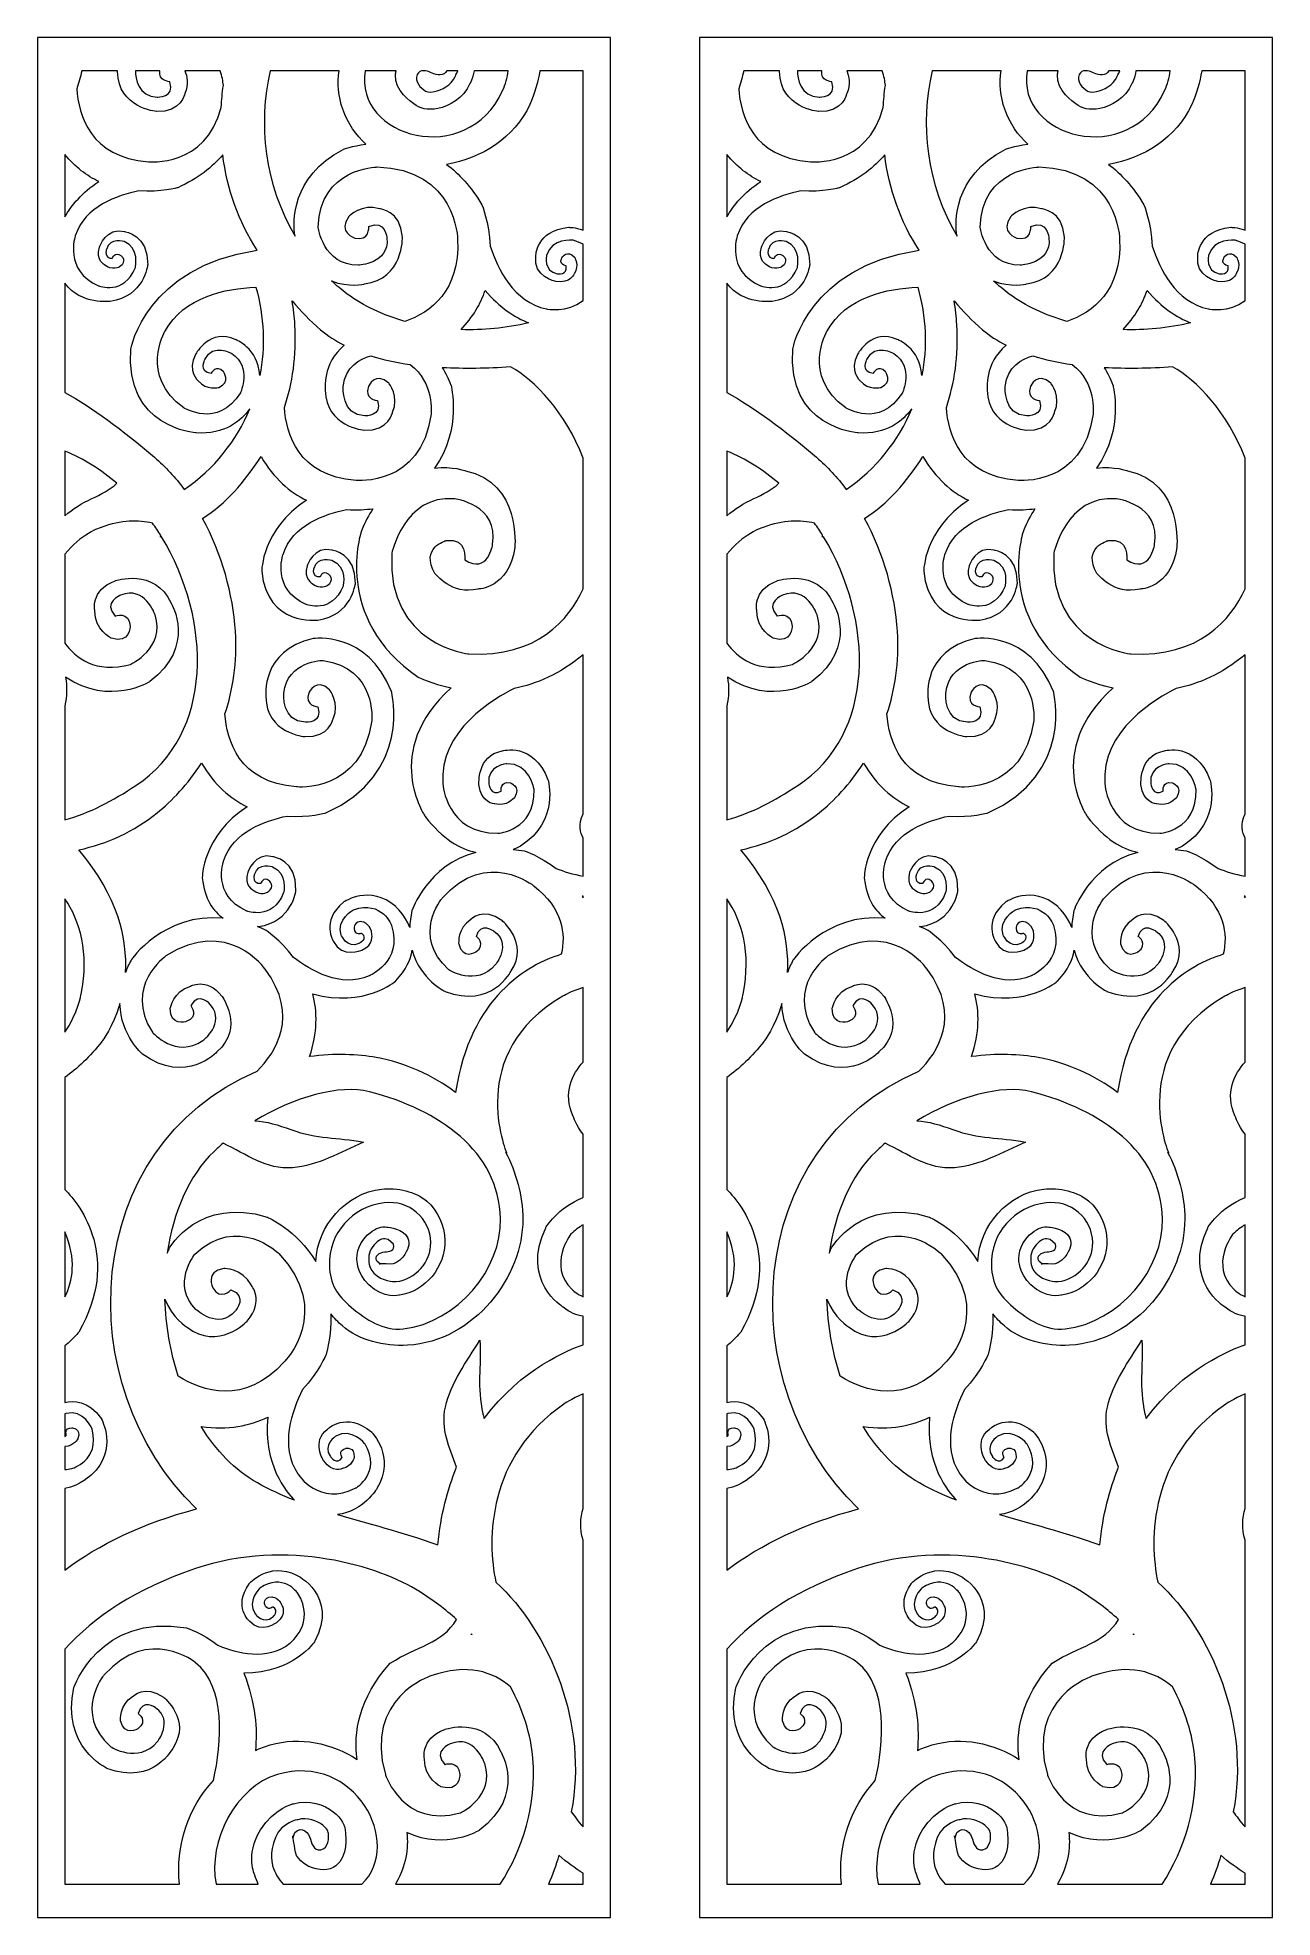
# Model space of a CAD drawing. Header units: centimetres. Extents: x -9 to 8.7, y -13.6 to 13.5.
import ezdxf

# ---------------------------------------------------------------- set-up
doc = ezdxf.new("R2010")
doc.units = ezdxf.units.CM
doc.header["$MEASUREMENT"] = 0
doc.layers.add('layer 1', color=7, linetype='Continuous')

msp = doc.modelspace()

# ---------------------------------------------------------------- linework, layer by layer
at = {"layer": 'layer 1', "color": 177, "lineweight": 9}
for points, knots in [([(-9.02979, 13.45707), (-9.02979, 13.45707), (-0.79001, 13.45707), (-0.79001, 13.45707), (-0.79001, 13.45707), (-0.79001, 13.45707), (-0.79001, -13.58511), (-0.79001, -13.58511), (-0.79001, -13.58511), (-0.79001, -13.58511), (-9.02979, -13.58511), (-9.02979, -13.58511), (-9.02979, -13.58511), (-9.02979, -13.58511), (-9.02979, 13.45707), (-9.02979, 13.45707)], [0, 0, 0, 0, 0.2, 0.2, 0.2, 0.2, 0.4, 0.4, 0.4, 0.4, 0.6, 0.6, 0.6, 0.6, 1, 1, 1, 1]), ([(-8.39359, 12.97983), (-8.39359, 12.97983), (-7.87976, 12.97983), (-7.87976, 12.97983), (-7.87976, 12.97983), (-7.87923, 12.97247), (-7.87872, 12.96852), (-7.87872, 12.96852), (-7.87872, 12.96852), (-7.87405, 12.44371), (-7.31901, 12.39469), (-7.31901, 12.39469), (-7.31901, 12.39469), (-6.96154, 12.37755), (-6.91131, 12.65274), (-6.91131, 12.65274), (-6.91131, 12.65274), (-6.85169, 12.78246), (-6.87937, 12.90226), (-6.91291, 12.97983), (-6.91291, 12.97983), (-6.91291, 12.97983), (-6.40219, 12.97983), (-6.40219, 12.97983), (-6.40219, 12.97983), (-6.37592, 12.90162), (-6.36338, 12.82713), (-6.35775, 12.76675), (-6.35775, 12.76675), (-6.37256, 12.66287), (-6.383, 12.55806), (-6.38912, 12.45276), (-6.38912, 12.45276), (-6.60904, 11.58748), (-7.43653, 11.67099), (-7.43653, 11.67099), (-7.43653, 11.67099), (-8.27504, 11.73427), (-8.43996, 12.34532), (-8.46684, 12.72198), (-8.46684, 12.72198), (-8.43932, 12.80505), (-8.41473, 12.89096), (-8.39359, 12.97983)], [0, 0, 0, 0, 0.08333333, 0.08333333, 0.08333333, 0.08333333, 0.16666667, 0.16666667, 0.16666667, 0.16666667, 0.25, 0.25, 0.25, 0.25, 0.33333333, 0.33333333, 0.33333333, 0.33333333, 0.41666667, 0.41666667, 0.41666667, 0.41666667, 0.5, 0.5, 0.5, 0.5, 0.58333333, 0.58333333, 0.58333333, 0.58333333, 0.66666667, 0.66666667, 0.66666667, 0.66666667, 0.75, 0.75, 0.75, 0.75, 0.83333333, 0.83333333, 0.83333333, 0.83333333, 1, 1, 1, 1]), ([(-7.62208, 12.97983), (-7.62208, 12.97983), (-7.27089, 12.97983), (-7.27089, 12.97983), (-7.27089, 12.97983), (-7.29644, 12.8322), (-7.12944, 12.82191), (-7.12944, 12.82191), (-7.12944, 12.82191), (-7.05047, 12.58725), (-7.30837, 12.60102), (-7.30837, 12.60102), (-7.30837, 12.60102), (-7.58732, 12.60567), (-7.62004, 12.87405), (-7.62208, 12.97983)], [0, 0, 0, 0, 0.2, 0.2, 0.2, 0.2, 0.4, 0.4, 0.4, 0.4, 0.6, 0.6, 0.6, 0.6, 1, 1, 1, 1]), ([(-5.68451, 12.97983), (-5.68451, 12.97983), (-4.69402, 12.97983), (-4.69402, 12.97983), (-4.69402, 12.97983), (-4.7209, 12.79954), (-4.70588, 12.61051), (-4.63784, 12.42713), (-4.63784, 12.42713), (-4.56426, 12.21761), (-4.44886, 12.05122), (-4.30617, 11.92472), (-4.30617, 11.92472), (-4.50703, 11.89921), (-4.63642, 11.84812), (-4.63642, 11.84812), (-4.63642, 11.84812), (-5.39011, 11.4457), (-5.35775, 10.80321), (-5.32657, 10.6022), (-5.32657, 10.6022), (-5.76619, 11.33878), (-5.86097, 12.22485), (-5.68451, 12.97983)], [0, 0, 0, 0, 0.14285714, 0.14285714, 0.14285714, 0.14285714, 0.28571429, 0.28571429, 0.28571429, 0.28571429, 0.42857143, 0.42857143, 0.42857143, 0.42857143, 0.57142857, 0.57142857, 0.57142857, 0.57142857, 0.71428571, 0.71428571, 0.71428571, 0.71428571, 1, 1, 1, 1]), ([(-4.31984, 12.97983), (-4.31984, 12.97983), (-3.87104, 12.97983), (-3.87104, 12.97983), (-3.87104, 12.97983), (-3.87669, 12.96012), (-3.88028, 12.93967), (-3.88183, 12.91839), (-3.88183, 12.91839), (-3.89724, 12.69793), (-3.64937, 12.52318), (-3.61577, 12.50625), (-3.61577, 12.50625), (-3.54073, 12.43353), (-3.41789, 12.40848), (-3.27249, 12.43768), (-3.27249, 12.43768), (-3.11079, 12.47092), (-2.90606, 12.58157), (-2.80985, 12.79446), (-2.80985, 12.79446), (-2.80985, 12.79446), (-2.77224, 12.86342), (-2.75229, 12.97983), (-2.75229, 12.97983), (-2.75229, 12.97983), (-2.25963, 12.97983), (-2.25963, 12.97983), (-2.25963, 12.97983), (-2.2728, 12.88033), (-2.29904, 12.78403), (-2.33996, 12.69394), (-2.33996, 12.69394), (-2.85187, 11.57136), (-4.47704, 12.01406), (-4.31984, 12.97983)], [0, 0, 0, 0, 0.1, 0.1, 0.1, 0.1, 0.2, 0.2, 0.2, 0.2, 0.3, 0.3, 0.3, 0.3, 0.4, 0.4, 0.4, 0.4, 0.5, 0.5, 0.5, 0.5, 0.6, 0.6, 0.6, 0.6, 0.7, 0.7, 0.7, 0.7, 0.8, 0.8, 0.8, 0.8, 1, 1, 1, 1]), ([(-3.5067, 12.97983), (-3.5067, 12.97983), (-3.44772, 12.97983), (-3.44772, 12.97983), (-3.44772, 12.97983), (-3.4149, 12.9738), (-3.38163, 12.95979), (-3.35508, 12.94572), (-3.35508, 12.94572), (-3.28804, 12.90905), (-3.1781, 12.90338), (-3.14496, 12.97983), (-3.14496, 12.97983), (-3.14496, 12.97983), (-2.98659, 12.97983), (-2.98659, 12.97983), (-2.98659, 12.97983), (-3.00402, 12.92834), (-3.02416, 12.897), (-3.02416, 12.897), (-3.02416, 12.897), (-3.08127, 12.7702), (-3.21907, 12.69959), (-3.31883, 12.67928), (-3.31883, 12.67928), (-3.3971, 12.66346), (-3.44667, 12.67754), (-3.47495, 12.70389), (-3.47495, 12.70389), (-3.47495, 12.70389), (-3.53118, 12.75184), (-3.53118, 12.75184), (-3.53118, 12.75184), (-3.56167, 12.79932), (-3.58848, 12.8484), (-3.57956, 12.88778), (-3.57956, 12.88778), (-3.56967, 12.94522), (-3.54153, 12.97154), (-3.5067, 12.97983)], [0, 0, 0, 0, 0.09090909, 0.09090909, 0.09090909, 0.09090909, 0.18181818, 0.18181818, 0.18181818, 0.18181818, 0.27272727, 0.27272727, 0.27272727, 0.27272727, 0.36363636, 0.36363636, 0.36363636, 0.36363636, 0.45454545, 0.45454545, 0.45454545, 0.45454545, 0.54545455, 0.54545455, 0.54545455, 0.54545455, 0.63636364, 0.63636364, 0.63636364, 0.63636364, 0.72727273, 0.72727273, 0.72727273, 0.72727273, 0.81818182, 0.81818182, 0.81818182, 0.81818182, 1, 1, 1, 1]), ([(-1.80711, 12.97983), (-1.80711, 12.97983), (-1.18308, 12.97983), (-1.18308, 12.97983), (-1.18308, 12.97983), (-1.18308, 12.97983), (-1.18308, 10.68868), (-1.18308, 10.68868), (-1.18308, 10.68868), (-1.29807, 10.72849), (-1.38941, 10.72783), (-1.38941, 10.72783), (-1.38941, 10.72783), (-1.85851, 10.68731), (-1.8639, 10.30994), (-1.8639, 10.30994), (-1.8639, 10.30994), (-1.90531, 10.01717), (-1.57679, 9.94829), (-1.57679, 9.94829), (-1.57679, 9.94829), (-1.36175, 9.91105), (-1.30897, 10.0647), (-1.30897, 10.0647), (-1.30897, 10.0647), (-1.23123, 10.17956), (-1.30687, 10.2965), (-1.30687, 10.2965), (-1.30687, 10.2965), (-1.41163, 10.41356), (-1.48516, 10.29695), (-1.48516, 10.29695), (-1.48516, 10.29695), (-1.54446, 10.19439), (-1.42769, 10.17147), (-1.42769, 10.17147), (-1.42769, 10.17147), (-1.39638, 10.03627), (-1.5538, 10.05963), (-1.5538, 10.05963), (-1.5538, 10.05963), (-1.75781, 10.09267), (-1.70731, 10.32369), (-1.70731, 10.32369), (-1.70731, 10.32369), (-1.63868, 10.5762), (-1.32734, 10.54195), (-1.32734, 10.54195), (-1.32734, 10.54195), (-1.27116, 10.52689), (-1.22352, 10.50744), (-1.18308, 10.48492), (-1.18308, 10.48492), (-1.18308, 10.48492), (-1.18308, 9.67598), (-1.18308, 9.67598), (-1.18308, 9.67598), (-1.41161, 9.48839), (-1.70752, 9.55465), (-1.70752, 9.55465), (-1.70752, 9.55465), (-2.18565, 9.64778), (-2.41031, 10.1342), (-2.51888, 10.45721), (-2.51888, 10.45721), (-2.53632, 10.80157), (-2.63811, 11.05266), (-2.63811, 11.05266), (-2.63811, 11.05266), (-2.79394, 11.31298), (-2.96883, 11.50037), (-3.1486, 11.63374), (-3.1486, 11.63374), (-2.64776, 11.71487), (-2.16779, 12.01799), (-1.9509, 12.49233), (-1.9509, 12.49233), (-1.87826, 12.65233), (-1.8311, 12.81606), (-1.80711, 12.97983)], [0, 0, 0, 0, 0.04761905, 0.04761905, 0.04761905, 0.04761905, 0.0952381, 0.0952381, 0.0952381, 0.0952381, 0.14285714, 0.14285714, 0.14285714, 0.14285714, 0.19047619, 0.19047619, 0.19047619, 0.19047619, 0.23809524, 0.23809524, 0.23809524, 0.23809524, 0.28571429, 0.28571429, 0.28571429, 0.28571429, 0.33333333, 0.33333333, 0.33333333, 0.33333333, 0.38095238, 0.38095238, 0.38095238, 0.38095238, 0.42857143, 0.42857143, 0.42857143, 0.42857143, 0.47619048, 0.47619048, 0.47619048, 0.47619048, 0.52380952, 0.52380952, 0.52380952, 0.52380952, 0.57142857, 0.57142857, 0.57142857, 0.57142857, 0.61904762, 0.61904762, 0.61904762, 0.61904762, 0.66666667, 0.66666667, 0.66666667, 0.66666667, 0.71428571, 0.71428571, 0.71428571, 0.71428571, 0.76190476, 0.76190476, 0.76190476, 0.76190476, 0.80952381, 0.80952381, 0.80952381, 0.80952381, 0.85714286, 0.85714286, 0.85714286, 0.85714286, 0.9047619, 0.9047619, 0.9047619, 0.9047619, 1, 1, 1, 1]), ([(-8.63671, 8.34961), (-8.63671, 8.34961), (-8.63671, 9.92205), (-8.63671, 9.92205), (-8.63671, 9.92205), (-8.39879, 9.60562), (-7.98672, 9.66279), (-7.98672, 9.66279), (-7.98672, 9.66279), (-7.49624, 9.7288), (-7.44608, 10.18761), (-7.44608, 10.18761), (-7.44608, 10.18761), (-7.43306, 10.62182), (-7.7783, 10.6671), (-7.7783, 10.6671), (-7.7783, 10.6671), (-8.0422, 10.73636), (-8.14043, 10.44266), (-8.14043, 10.44266), (-8.14043, 10.44266), (-8.19755, 10.24957), (-8.0624, 10.18478), (-8.0624, 10.18478), (-8.0624, 10.18478), (-7.96544, 10.10126), (-7.85018, 10.15806), (-7.85018, 10.15806), (-7.85018, 10.15806), (-7.73172, 10.24155), (-7.8307, 10.32141), (-7.8307, 10.32141), (-7.8307, 10.32141), (-7.91835, 10.38673), (-7.95185, 10.28216), (-7.95185, 10.28216), (-7.95185, 10.28216), (-8.07909, 10.26794), (-8.04086, 10.40969), (-8.04086, 10.40969), (-8.04086, 10.40969), (-7.98877, 10.59312), (-7.78245, 10.52214), (-7.78245, 10.52214), (-7.78245, 10.52214), (-7.55838, 10.43223), (-7.62307, 10.15057), (-7.62307, 10.15057), (-7.62307, 10.15057), (-7.78496, 9.74309), (-8.1538, 9.88584), (-8.1538, 9.88584), (-8.1538, 9.88584), (-8.66058, 10.10929), (-8.4872, 10.60455), (-8.4872, 10.60455), (-8.4872, 10.60455), (-8.35073, 11.03277), (-7.88093, 11.18664), (-7.5733, 11.25161), (-7.5733, 11.25161), (-7.25586, 11.23076), (-7.01487, 11.29719), (-7.01487, 11.29719), (-7.01487, 11.29719), (-6.72091, 11.42961), (-6.51287, 11.59552), (-6.36664, 11.77206), (-6.36664, 11.77206), (-6.30499, 11.28283), (-6.14328, 10.80778), (-5.87123, 10.39939), (-5.87123, 10.39939), (-7.48107, 10.15221), (-7.68695, 8.98321), (-7.68695, 8.98321), (-7.68695, 8.98321), (-7.78687, 7.8423), (-6.74919, 7.76998), (-6.74919, 7.76998), (-6.74919, 7.76998), (-6.33806, 7.74227), (-6.10286, 7.94466), (-5.97868, 8.11664), (-5.97868, 8.11664), (-6.16748, 7.65572), (-6.48866, 7.25106), (-6.92063, 6.95794), (-6.92063, 6.95794), (-7.04795, 7.12939), (-7.19062, 7.28558), (-7.34787, 7.41976), (-7.34787, 7.41976), (-7.81968, 7.81802), (-8.23802, 8.13131), (-8.63671, 8.34961)], [0, 0, 0, 0, 0.04, 0.04, 0.04, 0.04, 0.08, 0.08, 0.08, 0.08, 0.12, 0.12, 0.12, 0.12, 0.16, 0.16, 0.16, 0.16, 0.2, 0.2, 0.2, 0.2, 0.24, 0.24, 0.24, 0.24, 0.28, 0.28, 0.28, 0.28, 0.32, 0.32, 0.32, 0.32, 0.36, 0.36, 0.36, 0.36, 0.4, 0.4, 0.4, 0.4, 0.44, 0.44, 0.44, 0.44, 0.48, 0.48, 0.48, 0.48, 0.52, 0.52, 0.52, 0.52, 0.56, 0.56, 0.56, 0.56, 0.6, 0.6, 0.6, 0.6, 0.64, 0.64, 0.64, 0.64, 0.68, 0.68, 0.68, 0.68, 0.72, 0.72, 0.72, 0.72, 0.76, 0.76, 0.76, 0.76, 0.8, 0.8, 0.8, 0.8, 0.84, 0.84, 0.84, 0.84, 0.88, 0.88, 0.88, 0.88, 0.92, 0.92, 0.92, 0.92, 1, 1, 1, 1]), ([(-8.63671, 10.87818), (-8.63671, 10.87818), (-8.63671, 11.77375), (-8.63671, 11.77375), (-8.63671, 11.77375), (-8.48741, 11.59291), (-8.32082, 11.46755), (-8.14974, 11.38633), (-8.14974, 11.38633), (-8.39152, 11.22744), (-8.54245, 11.04478), (-8.63671, 10.87818)], [0, 0, 0, 0, 0.25, 0.25, 0.25, 0.25, 0.5, 0.5, 0.5, 0.5, 1, 1, 1, 1]), ([(-4.80262, 9.95673), (-4.73114, 9.89077), (-4.65594, 9.82728), (-4.57588, 9.76719), (-4.57588, 9.76719), (-4.33852, 9.5943), (-4.05644, 9.46204), (-3.74534, 9.37512), (-3.74534, 9.37512), (-3.37281, 9.50483), (-2.9573, 9.81136), (-2.98754, 10.55179), (-2.98754, 10.55179), (-2.98754, 10.55179), (-3.00323, 11.56823), (-4.14978, 11.59574), (-4.14978, 11.59574), (-4.14978, 11.59574), (-4.96996, 11.58231), (-4.99512, 10.7318), (-4.99512, 10.7318), (-4.99512, 10.7318), (-4.92264, 10.17813), (-4.41881, 10.18321), (-4.41881, 10.18321), (-4.41881, 10.18321), (-3.96743, 10.19803), (-4.00486, 10.5729), (-4.00486, 10.5729), (-4.00486, 10.5729), (-4.02241, 10.85227), (-4.26513, 10.73779), (-4.26513, 10.73779), (-4.26513, 10.73779), (-4.25326, 10.52132), (-4.46737, 10.57344), (-4.46737, 10.57344), (-4.46737, 10.57344), (-4.72044, 10.65257), (-4.55252, 10.88452), (-4.55252, 10.88452), (-4.55252, 10.88452), (-4.36342, 11.07621), (-4.11041, 10.99386), (-4.11041, 10.99386), (-4.11041, 10.99386), (-3.80785, 10.97437), (-3.7814, 10.58737), (-3.7814, 10.58737), (-3.7814, 10.58737), (-3.76446, 9.98369), (-4.32884, 9.91274), (-4.32884, 9.91274), (-4.32884, 9.91274), (-4.55507, 9.85801), (-4.80262, 9.95673)], [0, 0, 0, 0, 0.06666667, 0.06666667, 0.06666667, 0.06666667, 0.13333333, 0.13333333, 0.13333333, 0.13333333, 0.2, 0.2, 0.2, 0.2, 0.26666667, 0.26666667, 0.26666667, 0.26666667, 0.33333333, 0.33333333, 0.33333333, 0.33333333, 0.4, 0.4, 0.4, 0.4, 0.46666667, 0.46666667, 0.46666667, 0.46666667, 0.53333333, 0.53333333, 0.53333333, 0.53333333, 0.6, 0.6, 0.6, 0.6, 0.66666667, 0.66666667, 0.66666667, 0.66666667, 0.73333333, 0.73333333, 0.73333333, 0.73333333, 0.8, 0.8, 0.8, 0.8, 0.86666667, 0.86666667, 0.86666667, 0.86666667, 1, 1, 1, 1]), ([(-5.83454, 8.59568), (-5.75347, 9.00334), (-5.76808, 9.43688), (-5.89058, 9.86496), (-5.89058, 9.86496), (-6.32934, 9.85046), (-6.9225, 9.73099), (-7.19799, 9.22979), (-7.19799, 9.22979), (-7.19799, 9.22979), (-7.57008, 8.59054), (-6.92495, 8.13114), (-6.92495, 8.13114), (-6.92495, 8.13114), (-6.44664, 7.82465), (-6.11133, 8.34657), (-6.11133, 8.34657), (-6.11133, 8.34657), (-5.94619, 8.72), (-6.23513, 8.91218), (-6.23513, 8.91218), (-6.23513, 8.91218), (-6.50303, 9.07339), (-6.62286, 8.82643), (-6.62286, 8.82643), (-6.62286, 8.82643), (-6.71822, 8.64472), (-6.53491, 8.6253), (-6.53491, 8.6253), (-6.53491, 8.6253), (-6.45943, 8.76408), (-6.3569, 8.64844), (-6.3569, 8.64844), (-6.3569, 8.64844), (-6.23964, 8.50235), (-6.42352, 8.42504), (-6.42352, 8.42504), (-6.42352, 8.42504), (-6.60517, 8.37593), (-6.71819, 8.51969), (-6.71819, 8.51969), (-6.71819, 8.51969), (-6.8874, 8.65493), (-6.75566, 8.90579), (-6.75566, 8.90579), (-6.75566, 8.90579), (-6.53955, 9.28762), (-6.18827, 9.11377), (-6.18827, 9.11377), (-6.18827, 9.11377), (-5.85538, 8.9973), (-5.83454, 8.59568)], [0, 0, 0, 0, 0.07142857, 0.07142857, 0.07142857, 0.07142857, 0.14285714, 0.14285714, 0.14285714, 0.14285714, 0.21428571, 0.21428571, 0.21428571, 0.21428571, 0.28571429, 0.28571429, 0.28571429, 0.28571429, 0.35714286, 0.35714286, 0.35714286, 0.35714286, 0.42857143, 0.42857143, 0.42857143, 0.42857143, 0.5, 0.5, 0.5, 0.5, 0.57142857, 0.57142857, 0.57142857, 0.57142857, 0.64285714, 0.64285714, 0.64285714, 0.64285714, 0.71428571, 0.71428571, 0.71428571, 0.71428571, 0.78571429, 0.78571429, 0.78571429, 0.78571429, 0.85714286, 0.85714286, 0.85714286, 0.85714286, 1, 1, 1, 1]), ([(-2.93891, 9.25564), (-2.62447, 9.2465), (-2.29653, 9.27764), (-1.96657, 9.35243), (-1.96657, 9.35243), (-2.16185, 9.43182), (-2.38419, 9.57237), (-2.5915, 9.81972), (-2.5915, 9.81972), (-2.65637, 9.62848), (-2.76774, 9.4365), (-2.93891, 9.25564)], [0, 0, 0, 0, 0.25, 0.25, 0.25, 0.25, 0.5, 0.5, 0.5, 0.5, 1, 1, 1, 1]), ([(-5.36756, 9.66954), (-5.34894, 9.55324), (-5.33599, 9.4381), (-5.32883, 9.32531), (-5.32883, 9.32531), (-5.301, 8.87416), (-5.3654, 8.48172), (-5.47933, 8.13771), (-5.47933, 8.13771), (-5.45247, 7.76106), (-5.28755, 7.15001), (-4.44902, 7.08673), (-4.44902, 7.08673), (-4.44902, 7.08673), (-3.51584, 6.99241), (-3.36801, 8.04019), (-3.36801, 8.04019), (-3.36801, 8.04019), (-3.32214, 8.4984), (-3.67067, 8.75409), (-3.67067, 8.75409), (-3.872, 8.7834), (-4.06242, 8.82478), (-4.23838, 8.87962), (-4.23838, 8.87962), (-4.39332, 8.83618), (-4.6032, 8.7246), (-4.63375, 8.43779), (-4.63375, 8.43779), (-4.63375, 8.43779), (-4.66841, 8.02254), (-4.32088, 8.01676), (-4.32088, 8.01676), (-4.32088, 8.01676), (-4.06298, 8.00299), (-4.14193, 8.23764), (-4.14193, 8.23764), (-4.14193, 8.23764), (-4.34159, 8.24991), (-4.27094, 8.44056), (-4.27094, 8.44056), (-4.27094, 8.44056), (-4.17135, 8.66403), (-3.97673, 8.48533), (-3.97673, 8.48533), (-3.97673, 8.48533), (-3.8213, 8.29153), (-3.92381, 8.06848), (-3.92381, 8.06848), (-3.92381, 8.06848), (-3.97403, 7.79329), (-4.33151, 7.81043), (-4.33151, 7.81043), (-4.33151, 7.81043), (-4.88656, 7.85945), (-4.89123, 8.38427), (-4.89123, 8.38427), (-4.89123, 8.38427), (-4.93846, 8.77158), (-4.61919, 9.03181), (-4.61919, 9.03181), (-4.74569, 9.09581), (-4.86009, 9.17002), (-4.96018, 9.25523), (-4.96018, 9.25523), (-5.10819, 9.38169), (-5.24197, 9.52133), (-5.36756, 9.66954)], [0, 0, 0, 0, 0.05555556, 0.05555556, 0.05555556, 0.05555556, 0.11111111, 0.11111111, 0.11111111, 0.11111111, 0.16666667, 0.16666667, 0.16666667, 0.16666667, 0.22222222, 0.22222222, 0.22222222, 0.22222222, 0.27777778, 0.27777778, 0.27777778, 0.27777778, 0.33333333, 0.33333333, 0.33333333, 0.33333333, 0.38888889, 0.38888889, 0.38888889, 0.38888889, 0.44444444, 0.44444444, 0.44444444, 0.44444444, 0.5, 0.5, 0.5, 0.5, 0.55555556, 0.55555556, 0.55555556, 0.55555556, 0.61111111, 0.61111111, 0.61111111, 0.61111111, 0.66666667, 0.66666667, 0.66666667, 0.66666667, 0.72222222, 0.72222222, 0.72222222, 0.72222222, 0.77777778, 0.77777778, 0.77777778, 0.77777778, 0.83333333, 0.83333333, 0.83333333, 0.83333333, 0.88888889, 0.88888889, 0.88888889, 0.88888889, 1, 1, 1, 1]), ([(-1.18308, 7.40867), (-1.18308, 7.40867), (-1.18308, 5.52561), (-1.18308, 5.52561), (-1.18308, 5.52561), (-1.38766, 5.08081), (-1.83984, 4.54188), (-2.82606, 4.59012), (-2.82606, 4.59012), (-2.82606, 4.59012), (-4.00484, 4.70983), (-3.93637, 6.0313), (-3.93637, 6.0313), (-3.93637, 6.0313), (-3.76207, 6.88222), (-3.03758, 6.82195), (-3.03758, 6.82195), (-3.03758, 6.82195), (-2.38608, 6.74265), (-2.48489, 6.1655), (-2.48489, 6.1655), (-2.48489, 6.1655), (-2.55083, 5.73329), (-2.88431, 5.94211), (-2.88431, 5.94211), (-2.88431, 5.94211), (-2.84061, 6.27426), (-3.15462, 6.2204), (-3.15462, 6.2204), (-3.15462, 6.2204), (-3.53036, 6.123), (-3.31449, 5.74539), (-3.31449, 5.74539), (-3.31449, 5.74539), (-3.06547, 5.42918), (-2.69773, 5.52458), (-2.69773, 5.52458), (-2.69773, 5.52458), (-2.25259, 5.52289), (-2.16537, 6.12284), (-2.16537, 6.12284), (-2.16537, 6.12284), (-2.06809, 7.05659), (-2.87471, 7.22677), (-2.87471, 7.22677), (-2.87471, 7.22677), (-3.0639, 7.29251), (-3.31932, 7.26534), (-3.31932, 7.26534), (-2.91592, 7.82652), (-3.08469, 8.45918), (-3.08469, 8.45918), (-3.08469, 8.45918), (-3.12163, 8.55324), (-3.16359, 8.63577), (-3.20904, 8.70838), (-3.20904, 8.70838), (-2.89494, 8.69046), (-2.56348, 8.69596), (-2.2259, 8.72051), (-2.2259, 8.72051), (-1.88454, 8.53226), (-1.43195, 8.06214), (-1.18308, 7.40867)], [0, 0, 0, 0, 0.05882353, 0.05882353, 0.05882353, 0.05882353, 0.11764706, 0.11764706, 0.11764706, 0.11764706, 0.17647059, 0.17647059, 0.17647059, 0.17647059, 0.23529412, 0.23529412, 0.23529412, 0.23529412, 0.29411765, 0.29411765, 0.29411765, 0.29411765, 0.35294118, 0.35294118, 0.35294118, 0.35294118, 0.41176471, 0.41176471, 0.41176471, 0.41176471, 0.47058824, 0.47058824, 0.47058824, 0.47058824, 0.52941176, 0.52941176, 0.52941176, 0.52941176, 0.58823529, 0.58823529, 0.58823529, 0.58823529, 0.64705882, 0.64705882, 0.64705882, 0.64705882, 0.70588235, 0.70588235, 0.70588235, 0.70588235, 0.76470588, 0.76470588, 0.76470588, 0.76470588, 0.82352941, 0.82352941, 0.82352941, 0.82352941, 0.88235294, 0.88235294, 0.88235294, 0.88235294, 1, 1, 1, 1]), ([(-8.63671, 6.5783), (-8.63671, 6.5783), (-8.63671, 7.50877), (-8.63671, 7.50877), (-8.63671, 7.50877), (-8.3637, 7.39798), (-8.11349, 7.23901), (-7.89055, 7.04491), (-7.89055, 7.04491), (-7.99468, 6.9501), (-8.11698, 6.8872), (-8.25135, 6.82454), (-8.25135, 6.82454), (-8.39357, 6.75823), (-8.52265, 6.67489), (-8.63671, 6.5783)], [0, 0, 0, 0, 0.2, 0.2, 0.2, 0.2, 0.4, 0.4, 0.4, 0.4, 0.6, 0.6, 0.6, 0.6, 1, 1, 1, 1]), ([(-3.67672, 0.65467), (-3.67383, 0.73052), (-3.66387, 0.81171), (-3.645, 0.89858), (-3.645, 0.89858), (-3.645, 0.89858), (-3.42368, 1.55017), (-2.7279, 1.73591), (-2.7279, 1.73591), (-2.94913, 1.78501), (-3.20399, 1.92586), (-3.453, 2.25093), (-3.453, 2.25093), (-3.453, 2.25093), (-4.09843, 3.18961), (-3.0801, 4.10182), (-3.0801, 4.10182), (-3.3703, 4.16366), (-3.55439, 4.25794), (-3.55439, 4.25794), (-3.55439, 4.25794), (-4.79805, 5.10864), (-4.37143, 6.363), (-4.37143, 6.363), (-4.37143, 6.363), (-4.32067, 6.4835), (-4.26504, 6.5883), (-4.20618, 6.67978), (-4.20618, 6.67978), (-4.30448, 6.66699), (-4.43672, 6.65755), (-4.5858, 6.66733), (-4.5858, 6.66733), (-4.89344, 6.60239), (-5.36322, 6.4485), (-5.49971, 6.0203), (-5.49971, 6.0203), (-5.49971, 6.0203), (-5.67309, 5.52501), (-5.16631, 5.30159), (-5.16631, 5.30159), (-5.16631, 5.30159), (-4.79745, 5.15883), (-4.63556, 5.5663), (-4.63556, 5.5663), (-4.63556, 5.5663), (-4.5709, 5.84798), (-4.79496, 5.93788), (-4.79496, 5.93788), (-4.79496, 5.93788), (-5.00126, 6.00886), (-5.05337, 5.82542), (-5.05337, 5.82542), (-5.05337, 5.82542), (-5.09161, 5.68366), (-4.96436, 5.6979), (-4.96436, 5.6979), (-4.96436, 5.6979), (-4.93088, 5.80246), (-4.84321, 5.73714), (-4.84321, 5.73714), (-4.84321, 5.73714), (-4.74422, 5.6573), (-4.86269, 5.5738), (-4.86269, 5.5738), (-4.86269, 5.5738), (-4.97794, 5.51698), (-5.0749, 5.60052), (-5.0749, 5.60052), (-5.0749, 5.60052), (-5.21006, 5.66532), (-5.15294, 5.85841), (-5.15294, 5.85841), (-5.15294, 5.85841), (-5.05469, 6.1521), (-4.79081, 6.08284), (-4.79081, 6.08284), (-4.79081, 6.08284), (-4.44556, 6.03756), (-4.45857, 5.60333), (-4.45857, 5.60333), (-4.45857, 5.60333), (-4.50875, 5.14452), (-4.99922, 5.07851), (-4.99922, 5.07851), (-4.99922, 5.07851), (-5.72278, 4.97796), (-5.80592, 5.77942), (-5.80592, 5.77942), (-5.80592, 5.77942), (-5.81027, 6.3762), (-5.16224, 6.80208), (-5.16224, 6.80208), (-5.40041, 6.91513), (-5.6299, 7.11367), (-5.81609, 7.42854), (-5.81609, 7.42854), (-6.06256, 7.04984), (-6.31981, 6.75378), (-6.65572, 6.54049), (-6.65572, 6.54049), (-6.37977, 6.03052), (-6.2175, 5.44726), (-6.1838, 4.91619), (-6.1838, 4.91619), (-6.15597, 4.46504), (-6.22036, 4.07259), (-6.3343, 3.72859), (-6.3343, 3.72859), (-6.30742, 3.35195), (-6.14251, 2.7409), (-5.30399, 2.67762), (-5.30399, 2.67762), (-5.30399, 2.67762), (-4.37081, 2.58328), (-4.22298, 3.63108), (-4.22298, 3.63108), (-4.22298, 3.63108), (-4.14761, 4.38416), (-4.92433, 4.49816), (-4.92433, 4.49816), (-4.92433, 4.49816), (-5.43949, 4.49096), (-5.48869, 4.02867), (-5.48869, 4.02867), (-5.48869, 4.02867), (-5.52337, 3.61343), (-5.17584, 3.60765), (-5.17584, 3.60765), (-5.17584, 3.60765), (-4.91794, 3.59386), (-4.99691, 3.82853), (-4.99691, 3.82853), (-4.99691, 3.82853), (-5.19654, 3.8408), (-5.1259, 4.03145), (-5.1259, 4.03145), (-5.1259, 4.03145), (-5.02633, 4.2549), (-4.8317, 4.07622), (-4.8317, 4.07622), (-4.8317, 4.07622), (-4.67625, 3.88241), (-4.77878, 3.65936), (-4.77878, 3.65936), (-4.77878, 3.65936), (-4.829, 3.38417), (-5.18648, 3.40131), (-5.18648, 3.40131), (-5.18648, 3.40131), (-5.74153, 3.45034), (-5.74619, 3.97515), (-5.74619, 3.97515), (-5.74619, 3.97515), (-5.8268, 4.63595), (-5.06602, 4.81123), (-5.06602, 4.81123), (-5.06602, 4.81123), (-4.28478, 4.92873), (-3.93965, 4.05006), (-3.93965, 4.05006), (-3.93965, 4.05006), (-3.6248, 2.8703), (-4.88234, 2.30382), (-4.88234, 2.30382), (-4.88234, 2.30382), (-5.12332, 2.23739), (-5.44077, 2.25821), (-5.44077, 2.25821), (-5.7484, 2.19327), (-6.21819, 2.03939), (-6.35467, 1.61118), (-6.35467, 1.61118), (-6.35467, 1.61118), (-6.52805, 1.11589), (-6.02128, 0.89247), (-6.02128, 0.89247), (-6.02128, 0.89247), (-5.65242, 0.74972), (-5.49054, 1.1572), (-5.49054, 1.1572), (-5.49054, 1.1572), (-5.42585, 1.43886), (-5.64992, 1.52875), (-5.64992, 1.52875), (-5.64992, 1.52875), (-5.85623, 1.59974), (-5.90833, 1.4163), (-5.90833, 1.4163), (-5.90833, 1.4163), (-5.94656, 1.27454), (-5.81932, 1.28879), (-5.81932, 1.28879), (-5.81932, 1.28879), (-5.78582, 1.39334), (-5.69817, 1.32802), (-5.69817, 1.32802), (-5.69817, 1.32802), (-5.59918, 1.24818), (-5.71765, 1.16469), (-5.71765, 1.16469), (-5.71765, 1.16469), (-5.83291, 1.10787), (-5.92987, 1.1914), (-5.92987, 1.1914), (-5.92987, 1.1914), (-6.06502, 1.2562), (-6.00791, 1.44929), (-6.00791, 1.44929), (-6.00791, 1.44929), (-5.90967, 1.74298), (-5.64578, 1.67371), (-5.64578, 1.67371), (-5.64578, 1.67371), (-5.30052, 1.62845), (-5.31355, 1.19421), (-5.31355, 1.19421), (-5.31355, 1.19421), (-5.36371, 0.7354), (-5.85419, 0.6694), (-5.85419, 0.6694), (-5.85419, 0.6694), (-5.85866, 0.66875), (-5.86695, 0.668), (-5.86695, 0.668), (-5.82836, 0.65277), (-5.7892, 0.63605), (-5.74944, 0.61768), (-5.74944, 0.61768), (-5.74944, 0.61768), (-5.5413, 0.47925), (-5.34892, 0.22587), (-5.34892, 0.22587), (-5.09823, 0.03614), (-4.67406, -0.21777), (-4.26122, -0.04013), (-4.26122, -0.04013), (-4.26122, -0.04013), (-3.77354, 0.15361), (-3.93703, 0.68277), (-3.93703, 0.68277), (-3.93703, 0.68277), (-4.07101, 1.0549), (-4.48485, 0.91003), (-4.48485, 0.91003), (-4.48485, 0.91003), (-4.73995, 0.77425), (-4.66095, 0.5461), (-4.66095, 0.5461), (-4.66095, 0.5461), (-4.57932, 0.34377), (-4.40664, 0.42467), (-4.40664, 0.42467), (-4.40664, 0.42467), (-4.27454, 0.48872), (-4.36869, 0.57549), (-4.36869, 0.57549), (-4.36869, 0.57549), (-4.46961, 0.53222), (-4.47775, 0.64125), (-4.47775, 0.64125), (-4.47775, 0.64125), (-4.48233, 0.76836), (-4.34162, 0.73362), (-4.34162, 0.73362), (-4.34162, 0.73362), (-4.22316, 0.68383), (-4.22269, 0.55584), (-4.22269, 0.55584), (-4.22269, 0.55584), (-4.18302, 0.4113), (-4.36628, 0.32787), (-4.36628, 0.32787), (-4.36628, 0.32787), (-4.65247, 0.20952), (-4.77314, 0.45421), (-4.77314, 0.45421), (-4.77314, 0.45421), (-4.96529, 0.74461), (-4.62882, 1.01942), (-4.62882, 1.01942), (-4.62882, 1.01942), (-4.24946, 1.28229), (-3.87811, 0.95517), (-3.87811, 0.95517), (-3.87811, 0.95517), (-3.74685, 0.8405), (-3.67672, 0.65467)], [0, 0, 0, 0, 0.01369863, 0.01369863, 0.01369863, 0.01369863, 0.02739726, 0.02739726, 0.02739726, 0.02739726, 0.04109589, 0.04109589, 0.04109589, 0.04109589, 0.05479452, 0.05479452, 0.05479452, 0.05479452, 0.06849315, 0.06849315, 0.06849315, 0.06849315, 0.08219178, 0.08219178, 0.08219178, 0.08219178, 0.09589041, 0.09589041, 0.09589041, 0.09589041, 0.10958904, 0.10958904, 0.10958904, 0.10958904, 0.12328767, 0.12328767, 0.12328767, 0.12328767, 0.1369863, 0.1369863, 0.1369863, 0.1369863, 0.15068493, 0.15068493, 0.15068493, 0.15068493, 0.16438356, 0.16438356, 0.16438356, 0.16438356, 0.17808219, 0.17808219, 0.17808219, 0.17808219, 0.19178082, 0.19178082, 0.19178082, 0.19178082, 0.20547945, 0.20547945, 0.20547945, 0.20547945, 0.21917808, 0.21917808, 0.21917808, 0.21917808, 0.23287671, 0.23287671, 0.23287671, 0.23287671, 0.24657534, 0.24657534, 0.24657534, 0.24657534, 0.26027397, 0.26027397, 0.26027397, 0.26027397, 0.2739726, 0.2739726, 0.2739726, 0.2739726, 0.28767123, 0.28767123, 0.28767123, 0.28767123, 0.30136986, 0.30136986, 0.30136986, 0.30136986, 0.31506849, 0.31506849, 0.31506849, 0.31506849, 0.32876712, 0.32876712, 0.32876712, 0.32876712, 0.34246575, 0.34246575, 0.34246575, 0.34246575, 0.35616438, 0.35616438, 0.35616438, 0.35616438, 0.36986301, 0.36986301, 0.36986301, 0.36986301, 0.38356164, 0.38356164, 0.38356164, 0.38356164, 0.39726027, 0.39726027, 0.39726027, 0.39726027, 0.4109589, 0.4109589, 0.4109589, 0.4109589, 0.42465753, 0.42465753, 0.42465753, 0.42465753, 0.43835616, 0.43835616, 0.43835616, 0.43835616, 0.45205479, 0.45205479, 0.45205479, 0.45205479, 0.46575342, 0.46575342, 0.46575342, 0.46575342, 0.47945205, 0.47945205, 0.47945205, 0.47945205, 0.49315068, 0.49315068, 0.49315068, 0.49315068, 0.50684932, 0.50684932, 0.50684932, 0.50684932, 0.52054795, 0.52054795, 0.52054795, 0.52054795, 0.53424658, 0.53424658, 0.53424658, 0.53424658, 0.54794521, 0.54794521, 0.54794521, 0.54794521, 0.56164384, 0.56164384, 0.56164384, 0.56164384, 0.57534247, 0.57534247, 0.57534247, 0.57534247, 0.5890411, 0.5890411, 0.5890411, 0.5890411, 0.60273973, 0.60273973, 0.60273973, 0.60273973, 0.61643836, 0.61643836, 0.61643836, 0.61643836, 0.63013699, 0.63013699, 0.63013699, 0.63013699, 0.64383562, 0.64383562, 0.64383562, 0.64383562, 0.65753425, 0.65753425, 0.65753425, 0.65753425, 0.67123288, 0.67123288, 0.67123288, 0.67123288, 0.68493151, 0.68493151, 0.68493151, 0.68493151, 0.69863014, 0.69863014, 0.69863014, 0.69863014, 0.71232877, 0.71232877, 0.71232877, 0.71232877, 0.7260274, 0.7260274, 0.7260274, 0.7260274, 0.73972603, 0.73972603, 0.73972603, 0.73972603, 0.75342466, 0.75342466, 0.75342466, 0.75342466, 0.76712329, 0.76712329, 0.76712329, 0.76712329, 0.78082192, 0.78082192, 0.78082192, 0.78082192, 0.79452055, 0.79452055, 0.79452055, 0.79452055, 0.80821918, 0.80821918, 0.80821918, 0.80821918, 0.82191781, 0.82191781, 0.82191781, 0.82191781, 0.83561644, 0.83561644, 0.83561644, 0.83561644, 0.84931507, 0.84931507, 0.84931507, 0.84931507, 0.8630137, 0.8630137, 0.8630137, 0.8630137, 0.87671233, 0.87671233, 0.87671233, 0.87671233, 0.89041096, 0.89041096, 0.89041096, 0.89041096, 0.90410959, 0.90410959, 0.90410959, 0.90410959, 0.91780822, 0.91780822, 0.91780822, 0.91780822, 0.93150685, 0.93150685, 0.93150685, 0.93150685, 0.94520548, 0.94520548, 0.94520548, 0.94520548, 0.95890411, 0.95890411, 0.95890411, 0.95890411, 0.97260274, 0.97260274, 0.97260274, 0.97260274, 1, 1, 1, 1]), ([(-8.63671, 2.20321), (-8.63671, 2.20321), (-8.63671, 3.84495), (-8.63671, 3.84495), (-8.63671, 3.84495), (-8.60756, 3.98023), (-8.60564, 4.12045), (-8.62852, 4.25701), (-8.62852, 4.25701), (-7.98886, 3.82831), (-7.41553, 4.19291), (-7.41553, 4.19291), (-7.41553, 4.19291), (-6.73861, 4.70062), (-7.10863, 5.32003), (-7.10863, 5.32003), (-7.10863, 5.32003), (-7.3437, 5.83802), (-7.91521, 5.64289), (-7.91521, 5.64289), (-7.91521, 5.64289), (-8.27698, 5.50292), (-8.2059, 5.20818), (-8.2059, 5.20818), (-8.2059, 5.20818), (-8.20957, 4.94213), (-7.97043, 4.81833), (-7.97043, 4.81833), (-7.97043, 4.81833), (-7.69914, 4.72673), (-7.69858, 4.9919), (-7.69858, 4.9919), (-7.69858, 4.9919), (-7.71226, 5.21183), (-7.91548, 5.13633), (-7.91548, 5.13633), (-7.91548, 5.13633), (-8.09677, 5.33417), (-7.83516, 5.43376), (-7.83516, 5.43376), (-7.83516, 5.43376), (-7.48824, 5.58065), (-7.34029, 5.15393), (-7.34029, 5.15393), (-7.34029, 5.15393), (-7.18608, 4.67425), (-7.69339, 4.44091), (-7.69339, 4.44091), (-7.69339, 4.44091), (-8.19646, 4.30094), (-8.48715, 4.5404), (-8.63671, 4.74629), (-8.63671, 4.74629), (-8.63671, 4.74629), (-8.63671, 6.02376), (-8.63671, 6.02376), (-8.63671, 6.02376), (-8.42495, 6.31059), (-8.11655, 6.41161), (-8.11655, 6.41161), (-8.11655, 6.41161), (-7.82178, 6.51647), (-7.5773, 6.52248), (-7.37559, 6.47058), (-7.37559, 6.47058), (-7.33519, 6.41324), (-7.29642, 6.35469), (-7.25949, 6.29492), (-7.25949, 6.29492), (-7.25949, 6.29492), (-7.2628, 6.27201), (-7.2628, 6.27201), (-7.2628, 6.27201), (-7.2628, 6.27201), (-7.24804, 6.27633), (-7.24804, 6.27633), (-7.24804, 6.27633), (-6.51788, 5.07827), (-6.49055, 3.43772), (-7.61572, 2.7004), (-7.61572, 2.7004), (-7.94173, 2.47702), (-8.28949, 2.30125), (-8.63671, 2.20321)], [0, 0, 0, 0, 0.04545455, 0.04545455, 0.04545455, 0.04545455, 0.09090909, 0.09090909, 0.09090909, 0.09090909, 0.13636364, 0.13636364, 0.13636364, 0.13636364, 0.18181818, 0.18181818, 0.18181818, 0.18181818, 0.22727273, 0.22727273, 0.22727273, 0.22727273, 0.27272727, 0.27272727, 0.27272727, 0.27272727, 0.31818182, 0.31818182, 0.31818182, 0.31818182, 0.36363636, 0.36363636, 0.36363636, 0.36363636, 0.40909091, 0.40909091, 0.40909091, 0.40909091, 0.45454545, 0.45454545, 0.45454545, 0.45454545, 0.5, 0.5, 0.5, 0.5, 0.54545455, 0.54545455, 0.54545455, 0.54545455, 0.59090909, 0.59090909, 0.59090909, 0.59090909, 0.63636364, 0.63636364, 0.63636364, 0.63636364, 0.68181818, 0.68181818, 0.68181818, 0.68181818, 0.72727273, 0.72727273, 0.72727273, 0.72727273, 0.77272727, 0.77272727, 0.77272727, 0.77272727, 0.81818182, 0.81818182, 0.81818182, 0.81818182, 0.86363636, 0.86363636, 0.86363636, 0.86363636, 0.90909091, 0.90909091, 0.90909091, 0.90909091, 1, 1, 1, 1]), ([(-1.18308, 4.57892), (-1.18308, 4.57892), (-1.18308, 2.29052), (-1.18308, 2.29052), (-1.18308, 2.29052), (-1.25427, 2.13798), (-1.22346, 2.01744), (-1.18308, 1.94143), (-1.18308, 1.94143), (-1.18308, 1.94143), (-1.18308, 1.39506), (-1.18308, 1.39506), (-1.18308, 1.39506), (-1.328, 1.4174), (-1.46396, 1.46306), (-1.57242, 1.5064), (-1.57242, 1.5064), (-1.80578, 1.68518), (-2.02507, 1.75765), (-2.02507, 1.75765), (-2.02507, 1.75765), (-2.08075, 1.76692), (-2.13458, 1.77356), (-2.18679, 1.77801), (-2.18679, 1.77801), (-2.12157, 1.80341), (-2.08438, 1.82672), (-2.08438, 1.82672), (-2.08438, 1.82672), (-1.51146, 2.18718), (-1.68791, 2.78085), (-1.68791, 2.78085), (-1.68791, 2.78085), (-1.89831, 3.33322), (-2.34716, 3.19502), (-2.34716, 3.19502), (-2.34716, 3.19502), (-2.71301, 3.1322), (-2.68084, 2.71168), (-2.68084, 2.71168), (-2.68084, 2.71168), (-2.65483, 2.44055), (-2.45238, 2.43422), (-2.45238, 2.43422), (-2.45238, 2.43422), (-2.28844, 2.38777), (-2.17053, 2.52138), (-2.17053, 2.52138), (-2.17053, 2.52138), (-2.06673, 2.68924), (-2.23403, 2.73714), (-2.23403, 2.73714), (-2.23403, 2.73714), (-2.37866, 2.76781), (-2.36274, 2.61791), (-2.36274, 2.61791), (-2.36274, 2.61791), (-2.51572, 2.53045), (-2.53847, 2.7257), (-2.53847, 2.7257), (-2.53847, 2.7257), (-2.57286, 2.98842), (-2.27763, 3.01208), (-2.27763, 3.01208), (-2.27763, 3.01208), (-1.95346, 3.0246), (-1.88645, 2.64053), (-1.88645, 2.64053), (-1.88645, 2.64053), (-1.87626, 2.04269), (-2.4079, 2.01102), (-2.4079, 2.01102), (-2.4079, 2.01102), (-3.15219, 2.00477), (-3.19871, 2.71584), (-3.19871, 2.71584), (-3.19871, 2.71584), (-3.26383, 3.49257), (-2.44952, 3.95698), (-2.17364, 4.09451), (-2.17364, 4.09451), (-1.85896, 4.1557), (-1.51807, 4.29842), (-1.18308, 4.57892)], [0, 0, 0, 0, 0.04545455, 0.04545455, 0.04545455, 0.04545455, 0.09090909, 0.09090909, 0.09090909, 0.09090909, 0.13636364, 0.13636364, 0.13636364, 0.13636364, 0.18181818, 0.18181818, 0.18181818, 0.18181818, 0.22727273, 0.22727273, 0.22727273, 0.22727273, 0.27272727, 0.27272727, 0.27272727, 0.27272727, 0.31818182, 0.31818182, 0.31818182, 0.31818182, 0.36363636, 0.36363636, 0.36363636, 0.36363636, 0.40909091, 0.40909091, 0.40909091, 0.40909091, 0.45454545, 0.45454545, 0.45454545, 0.45454545, 0.5, 0.5, 0.5, 0.5, 0.54545455, 0.54545455, 0.54545455, 0.54545455, 0.59090909, 0.59090909, 0.59090909, 0.59090909, 0.63636364, 0.63636364, 0.63636364, 0.63636364, 0.68181818, 0.68181818, 0.68181818, 0.68181818, 0.72727273, 0.72727273, 0.72727273, 0.72727273, 0.77272727, 0.77272727, 0.77272727, 0.77272727, 0.81818182, 0.81818182, 0.81818182, 0.81818182, 0.86363636, 0.86363636, 0.86363636, 0.86363636, 0.90909091, 0.90909091, 0.90909091, 0.90909091, 1, 1, 1, 1]), ([(-7.7661, 0.00597), (-7.74454, 0.06382), (-7.7182, 0.12345), (-7.68609, 0.18488), (-7.68609, 0.18488), (-7.68609, 0.18488), (-7.22197, 0.87006), (-6.35921, 0.78951), (-6.35921, 0.78951), (-6.50268, 0.88805), (-6.62898, 1.06271), (-6.66089, 1.37031), (-6.66089, 1.37031), (-6.66089, 1.37031), (-6.66524, 1.96706), (-6.01721, 2.39294), (-6.01721, 2.39294), (-6.25538, 2.50601), (-6.48486, 2.70455), (-6.67106, 3.01942), (-6.67106, 3.01942), (-6.87073, 2.71261), (-7.10098, 2.47228), (-7.30936, 2.30469), (-7.30936, 2.30469), (-7.64217, 2.03676), (-8.03273, 1.85837), (-8.4372, 1.7719), (-8.4372, 1.7719), (-7.86694, 1.1001), (-7.73544, 0.48418), (-7.7661, 0.00597)], [0, 0, 0, 0, 0.11111111, 0.11111111, 0.11111111, 0.11111111, 0.22222222, 0.22222222, 0.22222222, 0.22222222, 0.33333333, 0.33333333, 0.33333333, 0.33333333, 0.44444444, 0.44444444, 0.44444444, 0.44444444, 0.55555556, 0.55555556, 0.55555556, 0.55555556, 0.66666667, 0.66666667, 0.66666667, 0.66666667, 0.77777778, 0.77777778, 0.77777778, 0.77777778, 1, 1, 1, 1]), ([(-1.49756, 0.26946), (-1.42872, 0.56327), (-1.47343, 0.92646), (-1.89258, 1.25415), (-1.89258, 1.25415), (-1.89258, 1.25415), (-2.56157, 1.80508), (-3.2124, 1.07542), (-3.2124, 1.07542), (-3.2124, 1.07542), (-3.65644, 0.53514), (-3.11781, 0.04929), (-3.11781, 0.04929), (-3.11781, 0.04929), (-2.7181, -0.20929), (-2.44327, 0.12084), (-2.44327, 0.12084), (-2.44327, 0.12084), (-2.20372, 0.42228), (-2.46791, 0.6049), (-2.46791, 0.6049), (-2.46791, 0.6049), (-2.65911, 0.74771), (-2.7187, 0.52684), (-2.7187, 0.52684), (-2.7187, 0.52684), (-2.57153, 0.41505), (-2.72359, 0.30472), (-2.72359, 0.30472), (-2.72359, 0.30472), (-2.91469, 0.184), (-2.97268, 0.42113), (-2.97268, 0.42113), (-2.97268, 0.42113), (-2.99283, 0.6498), (-2.79965, 0.76872), (-2.79965, 0.76872), (-2.79965, 0.76872), (-2.61996, 0.95451), (-2.35395, 0.75805), (-2.35395, 0.75805), (-2.35395, 0.75805), (-1.95242, 0.43581), (-2.21788, 0.02999), (-2.21788, 0.02999), (-2.21788, 0.02999), (-2.4947, -0.51932), (-3.16938, -0.264), (-3.16938, -0.264), (-3.16938, -0.264), (-3.52501, -0.09705), (-3.64135, 0.32849), (-3.64135, 0.32849), (-3.66267, 0.19363), (-3.73117, 0.04396), (-3.8786, -0.11348), (-3.8786, -0.11348), (-3.8786, -0.11348), (-4.3264, -0.50797), (-5.0728, -0.29778), (-5.0728, -0.29778), (-5.00207, -0.55174), (-5.00156, -0.8552), (-5.11728, -1.20221), (-5.11728, -1.20221), (-4.75469, -1.15187), (-4.42225, -1.16821), (-4.15914, -1.2157), (-4.15914, -1.2157), (-3.73862, -1.29139), (-3.34788, -1.46941), (-3.01743, -1.71817), (-3.01743, -1.71817), (-2.80533, -0.33429), (-1.97371, 0.121), (-1.49756, 0.26946)], [0, 0, 0, 0, 0.05, 0.05, 0.05, 0.05, 0.1, 0.1, 0.1, 0.1, 0.15, 0.15, 0.15, 0.15, 0.2, 0.2, 0.2, 0.2, 0.25, 0.25, 0.25, 0.25, 0.3, 0.3, 0.3, 0.3, 0.35, 0.35, 0.35, 0.35, 0.4, 0.4, 0.4, 0.4, 0.45, 0.45, 0.45, 0.45, 0.5, 0.5, 0.5, 0.5, 0.55, 0.55, 0.55, 0.55, 0.6, 0.6, 0.6, 0.6, 0.65, 0.65, 0.65, 0.65, 0.7, 0.7, 0.7, 0.7, 0.75, 0.75, 0.75, 0.75, 0.8, 0.8, 0.8, 0.8, 0.85, 0.85, 0.85, 0.85, 0.9, 0.9, 0.9, 0.9, 1, 1, 1, 1]), ([(-1.18308, 1.10736), (-1.18308, 1.10736), (-1.18308, 1.08095), (-1.18308, 1.08095), (-1.18308, 1.08095), (-1.1881, 1.08984), (-1.19318, 1.09862), (-1.19837, 1.1073), (-1.19837, 1.1073), (-1.19322, 1.10726), (-1.18818, 1.10735), (-1.18308, 1.10736)], [0, 0, 0, 0, 0.25, 0.25, 0.25, 0.25, 0.5, 0.5, 0.5, 0.5, 1, 1, 1, 1]), ([(-8.63671, -0.85215), (-8.63671, -0.85215), (-8.63671, 1.06772), (-8.63671, 1.06772), (-8.63671, 1.06772), (-8.42098, 0.74727), (-8.28496, 0.30187), (-8.40313, -0.30277), (-8.40313, -0.30277), (-8.40313, -0.30277), (-8.45023, -0.57815), (-8.63671, -0.85215)], [0, 0, 0, 0, 0.25, 0.25, 0.25, 0.25, 0.5, 0.5, 0.5, 0.5, 1, 1, 1, 1]), ([(-8.63671, -8.58899), (-8.63671, -8.58899), (-8.63671, -7.41729), (-8.63671, -7.41729), (-8.63671, -7.41729), (-8.40779, -7.36612), (-8.25425, -7.21905), (-8.25425, -7.21905), (-8.25425, -7.21905), (-7.86541, -6.84958), (-8.11277, -6.41476), (-8.11277, -6.41476), (-8.11277, -6.41476), (-8.30137, -6.13677), (-8.52439, -6.14849), (-8.63671, -6.17804), (-8.63671, -6.17804), (-8.63671, -6.17804), (-8.63671, -5.36508), (-8.63671, -5.36508), (-8.63671, -5.36508), (-8.50894, -5.25387), (-8.43881, -5.1664), (-8.43881, -5.1664), (-8.43881, -5.1664), (-7.82805, -4.1032), (-8.4083, -3.34966), (-8.63671, -3.11304), (-8.63671, -3.11304), (-8.63671, -3.11304), (-8.63671, -1.50105), (-8.63671, -1.50105), (-8.63671, -1.50105), (-8.45791, -1.37625), (-8.27781, -1.20732), (-8.10176, -0.9817), (-8.10176, -0.9817), (-8.10176, -0.9817), (-7.94578, -0.77999), (-7.84515, -0.43932), (-7.84515, -0.43932), (-7.83322, -0.89945), (-7.52254, -1.16469), (-7.52254, -1.16469), (-7.52254, -1.16469), (-6.89147, -1.62432), (-6.44529, -1.13028), (-6.44529, -1.13028), (-6.44529, -1.13028), (-6.05204, -0.78272), (-6.37885, -0.33142), (-6.37885, -0.33142), (-6.37885, -0.33142), (-6.60025, -0.05023), (-6.84099, -0.1927), (-6.84099, -0.1927), (-6.84099, -0.1927), (-7.07664, -0.26151), (-7.12109, -0.50593), (-7.12109, -0.50593), (-7.12109, -0.50593), (-7.12845, -0.77003), (-6.89442, -0.69874), (-6.89442, -0.69874), (-6.89442, -0.69874), (-6.70414, -0.62713), (-6.82574, -0.46832), (-6.82574, -0.46832), (-6.82574, -0.46832), (-6.70029, -0.25486), (-6.54164, -0.45866), (-6.54164, -0.45866), (-6.54164, -0.45866), (-6.3182, -0.7249), (-6.6545, -0.9709), (-6.6545, -0.9709), (-6.6545, -0.9709), (-7.03587, -1.23678), (-7.37903, -0.85248), (-7.37903, -0.85248), (-7.37903, -0.85248), (-7.8021, -0.19119), (-7.18396, 0.24556), (-7.18396, 0.24556), (-7.18396, 0.24556), (-6.29581, 0.82078), (-5.75531, 0.05425), (-5.75531, 0.05425), (-5.75531, 0.05425), (-5.25342, -0.62047), (-5.60678, -1.14557), (-5.8736, -1.41278), (-5.8736, -1.41278), (-8.42567, -2.50491), (-8.58374, -5.93191), (-6.74477, -7.70855), (-6.74477, -7.70855), (-7.5268, -7.91722), (-8.14228, -8.21613), (-8.63671, -8.58899)], [0, 0, 0, 0, 0.03846154, 0.03846154, 0.03846154, 0.03846154, 0.07692308, 0.07692308, 0.07692308, 0.07692308, 0.11538462, 0.11538462, 0.11538462, 0.11538462, 0.15384615, 0.15384615, 0.15384615, 0.15384615, 0.19230769, 0.19230769, 0.19230769, 0.19230769, 0.23076923, 0.23076923, 0.23076923, 0.23076923, 0.26923077, 0.26923077, 0.26923077, 0.26923077, 0.30769231, 0.30769231, 0.30769231, 0.30769231, 0.34615385, 0.34615385, 0.34615385, 0.34615385, 0.38461538, 0.38461538, 0.38461538, 0.38461538, 0.42307692, 0.42307692, 0.42307692, 0.42307692, 0.46153846, 0.46153846, 0.46153846, 0.46153846, 0.5, 0.5, 0.5, 0.5, 0.53846154, 0.53846154, 0.53846154, 0.53846154, 0.57692308, 0.57692308, 0.57692308, 0.57692308, 0.61538462, 0.61538462, 0.61538462, 0.61538462, 0.65384615, 0.65384615, 0.65384615, 0.65384615, 0.69230769, 0.69230769, 0.69230769, 0.69230769, 0.73076923, 0.73076923, 0.73076923, 0.73076923, 0.76923077, 0.76923077, 0.76923077, 0.76923077, 0.80769231, 0.80769231, 0.80769231, 0.80769231, 0.84615385, 0.84615385, 0.84615385, 0.84615385, 0.88461538, 0.88461538, 0.88461538, 0.88461538, 0.92307692, 0.92307692, 0.92307692, 0.92307692, 1, 1, 1, 1]), ([(-1.18308, -0.20861), (-1.18308, -0.20861), (-1.18308, -1.27996), (-1.18308, -1.27996), (-1.18308, -1.27996), (-1.33468, -1.44983), (-1.47914, -1.72186), (-1.324, -2.06428), (-1.324, -2.06428), (-1.324, -2.06428), (-1.28695, -2.18411), (-1.18308, -2.3166), (-1.18308, -2.3166), (-1.18308, -2.3166), (-1.18308, -3.22918), (-1.18308, -3.22918), (-1.18308, -3.22918), (-1.55194, -3.37246), (-1.721, -3.66606), (-1.721, -3.66606), (-1.721, -3.66606), (-2.08531, -4.42977), (-1.47026, -4.80699), (-1.47026, -4.80699), (-1.47026, -4.80699), (-1.3716, -4.88399), (-1.27451, -4.92278), (-1.18308, -4.93656), (-1.18308, -4.93656), (-1.18308, -4.93656), (-1.18308, -5.34756), (-1.18308, -5.34756), (-1.18308, -5.34756), (-1.37612, -5.4121), (-2.06742, -5.6836), (-2.60733, -6.40831), (-2.60733, -6.40831), (-2.61219, -6.38576), (-2.61737, -6.36309), (-2.62285, -6.34025), (-2.62285, -6.34025), (-2.71436, -5.94895), (-2.64464, -5.66962), (-2.66858, -5.28116), (-2.66858, -5.28116), (-2.85279, -5.58961), (-3.08913, -5.89176), (-3.16415, -6.24574), (-3.16415, -6.24574), (-3.23037, -6.56119), (-3.11007, -6.82172), (-3.00305, -7.11009), (-3.00305, -7.11009), (-3.13348, -7.42661), (-3.23044, -7.79611), (-3.27244, -8.22697), (-3.27244, -8.22697), (-3.8079, -8.03676), (-4.28317, -7.91586), (-4.71734, -7.7881), (-4.71734, -7.7881), (-4.34567, -7.74949), (-4.14793, -7.41475), (-4.14793, -7.41475), (-4.14793, -7.41475), (-3.87318, -6.95408), (-4.22865, -6.60211), (-4.22865, -6.60211), (-4.22865, -6.60211), (-4.58829, -6.29824), (-4.85955, -6.56064), (-4.85955, -6.56064), (-4.85955, -6.56064), (-5.09626, -6.73784), (-4.91331, -7.01925), (-4.91331, -7.01925), (-4.91331, -7.01925), (-4.78801, -7.19793), (-4.64188, -7.12694), (-4.64188, -7.12694), (-4.64188, -7.12694), (-4.50561, -7.101), (-4.47611, -6.96491), (-4.47611, -6.96491), (-4.47611, -6.96491), (-4.46705, -6.80809), (-4.60155, -6.83822), (-4.60155, -6.83822), (-4.60155, -6.83822), (-4.7161, -6.86854), (-4.64996, -6.96748), (-4.64996, -6.96748), (-4.64996, -6.96748), (-4.72369, -7.08506), (-4.81819, -6.95701), (-4.81819, -6.95701), (-4.81819, -6.95701), (-4.93869, -6.78911), (-4.73933, -6.66192), (-4.73933, -6.66192), (-4.73933, -6.66192), (-4.51196, -6.53242), (-4.31659, -6.77724), (-4.31659, -6.77724), (-4.31659, -6.77724), (-4.08001, -7.18938), (-4.44988, -7.40609), (-4.44988, -7.40609), (-4.44988, -7.40609), (-4.9812, -7.68541), (-5.28453, -7.20431), (-5.28453, -7.20431), (-5.28453, -7.20431), (-5.55582, -6.79974), (-5.36958, -6.29736), (-5.21724, -5.99254), (-5.21724, -5.99254), (-4.98549, -5.73722), (-4.87936, -5.48794), (-4.87936, -5.48794), (-4.87936, -5.48794), (-4.82472, -5.27246), (-4.80523, -5.07747), (-4.81132, -4.90141), (-4.81132, -4.90141), (-4.76334, -4.96533), (-4.70799, -5.02418), (-4.64557, -5.07687), (-4.64557, -5.07687), (-4.4059, -5.28597), (-4.0464, -5.37311), (-3.70861, -5.35465), (-3.70861, -5.35465), (-2.74024, -5.30168), (-2.04564, -4.35283), (-2.05053, -3.54215), (-2.05053, -3.54215), (-2.05232, -3.19746), (-2.14538, -2.87241), (-2.29791, -2.57587), (-2.29791, -2.57587), (-2.29791, -2.57587), (-2.2849, -2.58518), (-2.2849, -2.58518), (-2.2849, -2.58518), (-2.2849, -2.58518), (-2.89332, -1.14917), (-1.47303, -0.33244), (-1.47303, -0.33244), (-1.47303, -0.33244), (-1.36029, -0.26403), (-1.18308, -0.20861)], [0, 0, 0, 0, 0.02564103, 0.02564103, 0.02564103, 0.02564103, 0.05128205, 0.05128205, 0.05128205, 0.05128205, 0.07692308, 0.07692308, 0.07692308, 0.07692308, 0.1025641, 0.1025641, 0.1025641, 0.1025641, 0.12820513, 0.12820513, 0.12820513, 0.12820513, 0.15384615, 0.15384615, 0.15384615, 0.15384615, 0.17948718, 0.17948718, 0.17948718, 0.17948718, 0.20512821, 0.20512821, 0.20512821, 0.20512821, 0.23076923, 0.23076923, 0.23076923, 0.23076923, 0.25641026, 0.25641026, 0.25641026, 0.25641026, 0.28205128, 0.28205128, 0.28205128, 0.28205128, 0.30769231, 0.30769231, 0.30769231, 0.30769231, 0.33333333, 0.33333333, 0.33333333, 0.33333333, 0.35897436, 0.35897436, 0.35897436, 0.35897436, 0.38461538, 0.38461538, 0.38461538, 0.38461538, 0.41025641, 0.41025641, 0.41025641, 0.41025641, 0.43589744, 0.43589744, 0.43589744, 0.43589744, 0.46153846, 0.46153846, 0.46153846, 0.46153846, 0.48717949, 0.48717949, 0.48717949, 0.48717949, 0.51282051, 0.51282051, 0.51282051, 0.51282051, 0.53846154, 0.53846154, 0.53846154, 0.53846154, 0.56410256, 0.56410256, 0.56410256, 0.56410256, 0.58974359, 0.58974359, 0.58974359, 0.58974359, 0.61538462, 0.61538462, 0.61538462, 0.61538462, 0.64102564, 0.64102564, 0.64102564, 0.64102564, 0.66666667, 0.66666667, 0.66666667, 0.66666667, 0.69230769, 0.69230769, 0.69230769, 0.69230769, 0.71794872, 0.71794872, 0.71794872, 0.71794872, 0.74358974, 0.74358974, 0.74358974, 0.74358974, 0.76923077, 0.76923077, 0.76923077, 0.76923077, 0.79487179, 0.79487179, 0.79487179, 0.79487179, 0.82051282, 0.82051282, 0.82051282, 0.82051282, 0.84615385, 0.84615385, 0.84615385, 0.84615385, 0.87179487, 0.87179487, 0.87179487, 0.87179487, 0.8974359, 0.8974359, 0.8974359, 0.8974359, 0.92307692, 0.92307692, 0.92307692, 0.92307692, 0.94871795, 0.94871795, 0.94871795, 0.94871795, 1, 1, 1, 1]), ([(-4.34134, -2.43279), (-4.72353, -2.35944), (-5.00949, -2.39292), (-5.3859, -2.2522), (-5.3859, -2.2522), (-5.56536, -2.18401), (-5.73798, -2.13608), (-5.90509, -2.12365), (-5.90509, -2.12365), (-5.34622, -1.79008), (-4.68606, -1.59584), (-4.25711, -1.70646), (-4.25711, -1.70646), (-3.25166, -1.96877), (-2.39555, -2.55992), (-2.37134, -3.53527), (-2.37134, -3.53527), (-2.35175, -4.24616), (-2.98465, -5.02903), (-3.77219, -5.11872), (-3.77219, -5.11872), (-4.05409, -5.1498), (-4.30969, -4.98414), (-4.5186, -4.80546), (-4.5186, -4.80546), (-4.72216, -4.62815), (-4.82426, -4.48421), (-4.83265, -4.20397), (-4.83265, -4.20397), (-4.84335, -3.74276), (-4.50581, -3.35817), (-4.04253, -3.30622), (-4.04253, -3.30622), (-3.86526, -3.2866), (-3.70194, -3.33409), (-3.5773, -3.44405), (-3.5773, -3.44405), (-3.4519, -3.54875), (-3.37729, -3.7039), (-3.37491, -3.87649), (-3.37491, -3.87649), (-3.36827, -4.15288), (-3.59152, -4.40707), (-3.8728, -4.43853), (-3.8728, -4.43853), (-3.8728, -4.43853), (-4.00833, -4.45288), (-4.14703, -4.35544), (-4.14703, -4.35544), (-4.28682, -4.26373), (-4.26425, -4.10213), (-4.26425, -4.10213), (-4.26425, -4.10213), (-4.26961, -4.00345), (-4.20228, -3.9121), (-4.14389, -3.86478), (-4.14389, -3.86478), (-4.09655, -3.82585), (-4.05969, -3.8181), (-4.03547, -3.82561), (-4.03547, -3.82561), (-4.03547, -3.82561), (-3.98472, -3.83327), (-3.98472, -3.83327), (-3.98472, -3.83327), (-3.98472, -3.83327), (-3.90846, -3.90165), (-3.90846, -3.90165), (-3.90846, -3.90165), (-3.88245, -3.99167), (-3.9772, -4.01184), (-4.0354, -4.01206), (-4.0354, -4.01206), (-4.10493, -4.01567), (-4.19945, -4.0685), (-4.14668, -4.1498), (-4.14668, -4.1498), (-4.14668, -4.1498), (-4.10081, -4.18315), (-4.10081, -4.18315), (-4.10081, -4.18315), (-4.10081, -4.18315), (-4.11739, -4.18235), (-4.11739, -4.18235), (-4.11739, -4.18235), (-4.11739, -4.18235), (-4.04549, -4.18457), (-3.95002, -4.18596), (-3.95002, -4.18596), (-3.85055, -4.18733), (-3.76129, -4.06598), (-3.77454, -4.08659), (-3.77454, -4.08659), (-3.69691, -3.98587), (-3.66871, -3.89217), (-3.70402, -3.81366), (-3.70402, -3.81366), (-3.76574, -3.67394), (-3.97853, -3.65591), (-4.00445, -3.65552), (-4.00445, -3.65552), (-4.07605, -3.64032), (-4.16692, -3.66857), (-4.24742, -3.73592), (-4.24742, -3.73592), (-4.34186, -3.81142), (-4.44042, -3.95162), (-4.43682, -4.11313), (-4.43682, -4.11313), (-4.43682, -4.11313), (-4.44466, -4.31404), (-4.26355, -4.48685), (-4.26355, -4.48685), (-4.04806, -4.69517), (-3.82223, -4.6325), (-3.82223, -4.6325), (-3.82223, -4.6325), (-3.45636, -4.592), (-3.15978, -4.21653), (-3.17064, -3.84607), (-3.17064, -3.84607), (-3.1768, -3.62924), (-3.27229, -3.42097), (-3.42973, -3.28037), (-3.42973, -3.28037), (-3.59362, -3.14177), (-3.85916, -3.08443), (-4.07953, -3.10931), (-4.07953, -3.10931), (-4.60245, -3.16655), (-4.99875, -3.63377), (-5.02941, -4.14732), (-5.02941, -4.14732), (-5.30013, -3.69563), (-5.72533, -3.5105), (-5.72533, -3.5105), (-5.72533, -3.5105), (-6.7036, -3.21082), (-7.13075, -3.95293), (-7.13075, -3.95293), (-7.13075, -3.95293), (-7.14286, -3.97833), (-7.15381, -4.00324), (-7.16382, -4.02778), (-7.16382, -4.02778), (-7.08212, -3.44898), (-6.86186, -2.92294), (-6.49203, -2.56674), (-6.49203, -2.56674), (-6.45094, -2.52686), (-6.40767, -2.48767), (-6.36264, -2.44931), (-6.36264, -2.44931), (-6.01811, -2.60717), (-5.74571, -2.83153), (-5.36129, -2.80113), (-5.36129, -2.80113), (-5.00063, -2.77191), (-4.67078, -2.5761), (-4.34134, -2.43279)], [0, 0, 0, 0, 0.02439024, 0.02439024, 0.02439024, 0.02439024, 0.04878049, 0.04878049, 0.04878049, 0.04878049, 0.07317073, 0.07317073, 0.07317073, 0.07317073, 0.09756098, 0.09756098, 0.09756098, 0.09756098, 0.12195122, 0.12195122, 0.12195122, 0.12195122, 0.14634146, 0.14634146, 0.14634146, 0.14634146, 0.17073171, 0.17073171, 0.17073171, 0.17073171, 0.19512195, 0.19512195, 0.19512195, 0.19512195, 0.2195122, 0.2195122, 0.2195122, 0.2195122, 0.24390244, 0.24390244, 0.24390244, 0.24390244, 0.26829268, 0.26829268, 0.26829268, 0.26829268, 0.29268293, 0.29268293, 0.29268293, 0.29268293, 0.31707317, 0.31707317, 0.31707317, 0.31707317, 0.34146341, 0.34146341, 0.34146341, 0.34146341, 0.36585366, 0.36585366, 0.36585366, 0.36585366, 0.3902439, 0.3902439, 0.3902439, 0.3902439, 0.41463415, 0.41463415, 0.41463415, 0.41463415, 0.43902439, 0.43902439, 0.43902439, 0.43902439, 0.46341463, 0.46341463, 0.46341463, 0.46341463, 0.48780488, 0.48780488, 0.48780488, 0.48780488, 0.51219512, 0.51219512, 0.51219512, 0.51219512, 0.53658537, 0.53658537, 0.53658537, 0.53658537, 0.56097561, 0.56097561, 0.56097561, 0.56097561, 0.58536585, 0.58536585, 0.58536585, 0.58536585, 0.6097561, 0.6097561, 0.6097561, 0.6097561, 0.63414634, 0.63414634, 0.63414634, 0.63414634, 0.65853659, 0.65853659, 0.65853659, 0.65853659, 0.68292683, 0.68292683, 0.68292683, 0.68292683, 0.70731707, 0.70731707, 0.70731707, 0.70731707, 0.73170732, 0.73170732, 0.73170732, 0.73170732, 0.75609756, 0.75609756, 0.75609756, 0.75609756, 0.7804878, 0.7804878, 0.7804878, 0.7804878, 0.80487805, 0.80487805, 0.80487805, 0.80487805, 0.82926829, 0.82926829, 0.82926829, 0.82926829, 0.85365854, 0.85365854, 0.85365854, 0.85365854, 0.87804878, 0.87804878, 0.87804878, 0.87804878, 0.90243902, 0.90243902, 0.90243902, 0.90243902, 0.92682927, 0.92682927, 0.92682927, 0.92682927, 0.95121951, 0.95121951, 0.95121951, 0.95121951, 1, 1, 1, 1]), ([(-7.19812, -4.689), (-7.18568, -5.06507), (-7.12061, -5.44473), (-7.00561, -5.79963), (-7.00561, -5.79963), (-6.65653, -6.01875), (-6.06406, -6.22362), (-5.48085, -5.59365), (-5.48085, -5.59365), (-5.48085, -5.59365), (-4.77153, -4.86547), (-5.56089, -4.03345), (-5.56089, -4.03345), (-5.56089, -4.03345), (-6.14904, -3.46164), (-6.76958, -4.0438), (-6.76958, -4.0438), (-6.76958, -4.0438), (-7.11086, -4.48579), (-6.75179, -4.83929), (-6.75179, -4.83929), (-6.75179, -4.83929), (-6.42284, -5.14873), (-6.18358, -4.85777), (-6.18358, -4.85777), (-6.18358, -4.85777), (-5.99797, -4.64823), (-6.25033, -4.55696), (-6.25033, -4.55696), (-6.25033, -4.55696), (-6.39538, -4.71809), (-6.50948, -4.52957), (-6.50948, -4.52957), (-6.50948, -4.52957), (-6.63194, -4.2944), (-6.34908, -4.24977), (-6.34908, -4.24977), (-6.34908, -4.24977), (-6.07981, -4.24855), (-5.95969, -4.48598), (-5.95969, -4.48598), (-5.95969, -4.48598), (-5.76005, -4.71416), (-6.01568, -5.00592), (-6.01568, -5.00592), (-6.01568, -5.00592), (-6.43156, -5.44382), (-6.88001, -5.09387), (-6.88001, -5.09387), (-6.88001, -5.09387), (-7.09887, -4.95952), (-7.19812, -4.689)], [0, 0, 0, 0, 0.07142857, 0.07142857, 0.07142857, 0.07142857, 0.14285714, 0.14285714, 0.14285714, 0.14285714, 0.21428571, 0.21428571, 0.21428571, 0.21428571, 0.28571429, 0.28571429, 0.28571429, 0.28571429, 0.35714286, 0.35714286, 0.35714286, 0.35714286, 0.42857143, 0.42857143, 0.42857143, 0.42857143, 0.5, 0.5, 0.5, 0.5, 0.57142857, 0.57142857, 0.57142857, 0.57142857, 0.64285714, 0.64285714, 0.64285714, 0.64285714, 0.71428571, 0.71428571, 0.71428571, 0.71428571, 0.78571429, 0.78571429, 0.78571429, 0.78571429, 0.85714286, 0.85714286, 0.85714286, 0.85714286, 1, 1, 1, 1]), ([(-8.63671, -4.65704), (-8.63671, -4.65704), (-8.63671, -3.72074), (-8.63671, -3.72074), (-8.63671, -3.72074), (-8.46881, -4.11824), (-8.52196, -4.43044), (-8.63671, -4.65704)], [0, 0, 0, 0, 0.33333333, 0.33333333, 0.33333333, 0.33333333, 1, 1, 1, 1]), ([(-1.18308, -3.62004), (-1.18308, -3.62004), (-1.18308, -4.65621), (-1.18308, -4.65621), (-1.18308, -4.65621), (-1.2767, -4.61383), (-1.34204, -4.55241), (-1.34204, -4.55241), (-1.34204, -4.55241), (-1.70109, -4.19892), (-1.35981, -3.75693), (-1.35981, -3.75693), (-1.35981, -3.75693), (-1.30043, -3.70121), (-1.24137, -3.65613), (-1.18308, -3.62004)], [0, 0, 0, 0, 0.2, 0.2, 0.2, 0.2, 0.4, 0.4, 0.4, 0.4, 0.6, 0.6, 0.6, 0.6, 1, 1, 1, 1]), ([(-1.18308, -6.05149), (-1.18308, -6.05149), (-1.18308, -7.70075), (-1.18308, -7.70075), (-1.18308, -7.70075), (-1.22324, -7.83679), (-1.23254, -7.99067), (-1.18308, -8.15727), (-1.18308, -8.15727), (-1.18308, -8.15727), (-1.18308, -12.28238), (-1.18308, -12.28238), (-1.18308, -12.28238), (-1.25315, -12.2016), (-1.31055, -12.12686), (-1.35347, -12.06758), (-1.35347, -12.06758), (-1.10639, -10.82016), (-1.65664, -9.47404), (-2.43846, -8.76086), (-2.43846, -8.76086), (-2.56795, -8.15592), (-2.56161, -6.95177), (-1.45798, -6.20192), (-1.45798, -6.20192), (-1.45798, -6.20192), (-1.35455, -6.12792), (-1.18308, -6.05149)], [0, 0, 0, 0, 0.125, 0.125, 0.125, 0.125, 0.25, 0.25, 0.25, 0.25, 0.375, 0.375, 0.375, 0.375, 0.5, 0.5, 0.5, 0.5, 0.625, 0.625, 0.625, 0.625, 0.75, 0.75, 0.75, 0.75, 1, 1, 1, 1]), ([(-8.63671, -7.14411), (-8.63671, -7.14411), (-8.63671, -6.80943), (-8.63671, -6.80943), (-8.63671, -6.80943), (-8.50915, -6.81117), (-8.44891, -6.69736), (-8.44891, -6.69736), (-8.44891, -6.69736), (-8.39788, -6.54881), (-8.53553, -6.54155), (-8.53553, -6.54155), (-8.53553, -6.54155), (-8.65401, -6.53985), (-8.61701, -6.65295), (-8.61701, -6.65295), (-8.61701, -6.65295), (-8.62378, -6.65909), (-8.63035, -6.66416), (-8.63671, -6.66832), (-8.63671, -6.66832), (-8.63671, -6.66832), (-8.63671, -6.34043), (-8.63671, -6.34043), (-8.63671, -6.34043), (-8.62679, -6.33646), (-8.62066, -6.33461), (-8.62066, -6.33461), (-8.62066, -6.33461), (-8.36677, -6.27125), (-8.24467, -6.5597), (-8.24467, -6.5597), (-8.24467, -6.5597), (-8.12805, -7.02037), (-8.54267, -7.12927), (-8.54267, -7.12927), (-8.54267, -7.12927), (-8.57534, -7.13627), (-8.60662, -7.14107), (-8.63671, -7.14411)], [0, 0, 0, 0, 0.09090909, 0.09090909, 0.09090909, 0.09090909, 0.18181818, 0.18181818, 0.18181818, 0.18181818, 0.27272727, 0.27272727, 0.27272727, 0.27272727, 0.36363636, 0.36363636, 0.36363636, 0.36363636, 0.45454545, 0.45454545, 0.45454545, 0.45454545, 0.54545455, 0.54545455, 0.54545455, 0.54545455, 0.63636364, 0.63636364, 0.63636364, 0.63636364, 0.72727273, 0.72727273, 0.72727273, 0.72727273, 0.81818182, 0.81818182, 0.81818182, 0.81818182, 1, 1, 1, 1]), ([(-6.67525, -6.52545), (-6.46581, -6.86632), (-6.19574, -7.14968), (-5.86856, -7.33489), (-5.86856, -7.33489), (-5.69556, -7.43281), (-5.51758, -7.51349), (-5.33276, -7.58458), (-5.33276, -7.58458), (-5.4564, -7.46239), (-5.78182, -7.07158), (-5.7203, -6.39079), (-5.7203, -6.39079), (-5.973, -6.51474), (-6.29041, -6.57561), (-6.67525, -6.52545)], [0, 0, 0, 0, 0.2, 0.2, 0.2, 0.2, 0.4, 0.4, 0.4, 0.4, 0.6, 0.6, 0.6, 0.6, 1, 1, 1, 1]), ([(-6.99073, -13.10788), (-6.99073, -13.10788), (-8.63671, -13.10788), (-8.63671, -13.10788), (-8.63671, -13.10788), (-8.63671, -13.10788), (-8.63671, -9.72786), (-8.63671, -9.72786), (-8.63671, -9.72786), (-8.21786, -9.2547), (-7.61727, -8.86221), (-6.75801, -8.56725), (-6.75801, -8.56725), (-5.44839, -8.12007), (-4.09841, -8.53751), (-3.53763, -8.89644), (-3.53763, -8.89644), (-3.34403, -9.01875), (-3.16498, -9.15436), (-3.00193, -9.30007), (-3.00193, -9.30007), (-3.21507, -9.64805), (-3.56693, -9.68159), (-3.9564, -9.92602), (-3.9564, -9.92602), (-4.413, -10.43577), (-4.48651, -10.92807), (-4.43211, -11.31219), (-4.43211, -11.31219), (-4.79923, -11.07864), (-5.25697, -10.97816), (-5.68338, -11.10357), (-5.68338, -11.10357), (-5.75746, -11.12558), (-5.8288, -11.15181), (-5.8974, -11.18184), (-5.8974, -11.18184), (-5.86758, -10.87786), (-5.89164, -10.51657), (-6.06202, -10.06971), (-6.06202, -10.06971), (-5.34551, -10.07456), (-5.04292, -9.61358), (-5.04292, -9.61358), (-5.04292, -9.61358), (-4.69591, -8.95484), (-5.3037, -8.6612), (-5.3037, -8.6612), (-5.3037, -8.6612), (-5.71457, -8.46047), (-5.98835, -8.78746), (-5.98835, -8.78746), (-5.98835, -8.78746), (-6.221, -9.11456), (-5.9788, -9.32638), (-5.9788, -9.32638), (-5.9788, -9.32638), (-5.81146, -9.51491), (-5.58536, -9.33951), (-5.58536, -9.33951), (-5.58536, -9.33951), (-5.44246, -9.22037), (-5.51314, -9.10127), (-5.51314, -9.10127), (-5.51314, -9.10127), (-5.54486, -8.98734), (-5.66258, -8.97194), (-5.66258, -8.97194), (-5.66258, -8.97194), (-5.79645, -8.97536), (-5.76129, -9.0875), (-5.76129, -9.0875), (-5.76129, -9.0875), (-5.72739, -9.18266), (-5.64804, -9.11946), (-5.64804, -9.11946), (-5.64804, -9.11946), (-5.54293, -9.17374), (-5.64499, -9.26312), (-5.64499, -9.26312), (-5.64499, -9.26312), (-5.77909, -9.37741), (-5.9013, -9.21707), (-5.9013, -9.21707), (-5.9013, -9.21707), (-6.02745, -9.03308), (-5.83333, -8.84973), (-5.83333, -8.84973), (-5.83333, -8.84973), (-5.49998, -8.6195), (-5.28962, -8.91833), (-5.28962, -8.91833), (-5.28962, -8.91833), (-5.0146, -9.34991), (-5.4018, -9.64174), (-5.4018, -9.64174), (-5.4018, -9.64174), (-5.72626, -9.90094), (-6.16629, -9.77839), (-6.43607, -9.6706), (-6.43607, -9.6706), (-6.66942, -9.49182), (-6.88874, -9.41935), (-6.88874, -9.41935), (-6.88874, -9.41935), (-8.14583, -9.21009), (-8.50865, -10.27841), (-8.50865, -10.27841), (-8.50865, -10.27841), (-8.69382, -11.1308), (-8.03303, -11.44101), (-8.03303, -11.44101), (-8.03303, -11.44101), (-7.35835, -11.69632), (-7.08153, -11.14701), (-7.08153, -11.14701), (-7.08153, -11.14701), (-6.81605, -10.7412), (-7.2176, -10.41894), (-7.2176, -10.41894), (-7.2176, -10.41894), (-7.48361, -10.22249), (-7.66329, -10.40829), (-7.66329, -10.40829), (-7.66329, -10.40829), (-7.85648, -10.52719), (-7.83632, -10.75588), (-7.83632, -10.75588), (-7.83632, -10.75588), (-7.77833, -10.993), (-7.58723, -10.87228), (-7.58723, -10.87228), (-7.58723, -10.87228), (-7.43517, -10.76195), (-7.58235, -10.65016), (-7.58235, -10.65016), (-7.58235, -10.65016), (-7.52275, -10.4293), (-7.33155, -10.5721), (-7.33155, -10.5721), (-7.33155, -10.5721), (-7.06736, -10.75473), (-7.30692, -11.05616), (-7.30692, -11.05616), (-7.30692, -11.05616), (-7.58175, -11.38627), (-7.98145, -11.12772), (-7.98145, -11.12772), (-7.98145, -11.12772), (-8.52011, -10.64186), (-8.07604, -10.10158), (-8.07604, -10.10158), (-8.07604, -10.10158), (-7.42521, -9.37192), (-6.75623, -9.92286), (-6.75623, -9.92286), (-6.75623, -9.92286), (-6.32423, -10.26058), (-6.37428, -11.06405), (-6.50178, -11.61437), (-6.50178, -11.61437), (-6.86357, -12.00951), (-7.04351, -12.55607), (-6.99073, -13.10788)], [0, 0, 0, 0, 0.02380952, 0.02380952, 0.02380952, 0.02380952, 0.04761905, 0.04761905, 0.04761905, 0.04761905, 0.07142857, 0.07142857, 0.07142857, 0.07142857, 0.0952381, 0.0952381, 0.0952381, 0.0952381, 0.11904762, 0.11904762, 0.11904762, 0.11904762, 0.14285714, 0.14285714, 0.14285714, 0.14285714, 0.16666667, 0.16666667, 0.16666667, 0.16666667, 0.19047619, 0.19047619, 0.19047619, 0.19047619, 0.21428571, 0.21428571, 0.21428571, 0.21428571, 0.23809524, 0.23809524, 0.23809524, 0.23809524, 0.26190476, 0.26190476, 0.26190476, 0.26190476, 0.28571429, 0.28571429, 0.28571429, 0.28571429, 0.30952381, 0.30952381, 0.30952381, 0.30952381, 0.33333333, 0.33333333, 0.33333333, 0.33333333, 0.35714286, 0.35714286, 0.35714286, 0.35714286, 0.38095238, 0.38095238, 0.38095238, 0.38095238, 0.4047619, 0.4047619, 0.4047619, 0.4047619, 0.42857143, 0.42857143, 0.42857143, 0.42857143, 0.45238095, 0.45238095, 0.45238095, 0.45238095, 0.47619048, 0.47619048, 0.47619048, 0.47619048, 0.5, 0.5, 0.5, 0.5, 0.52380952, 0.52380952, 0.52380952, 0.52380952, 0.54761905, 0.54761905, 0.54761905, 0.54761905, 0.57142857, 0.57142857, 0.57142857, 0.57142857, 0.5952381, 0.5952381, 0.5952381, 0.5952381, 0.61904762, 0.61904762, 0.61904762, 0.61904762, 0.64285714, 0.64285714, 0.64285714, 0.64285714, 0.66666667, 0.66666667, 0.66666667, 0.66666667, 0.69047619, 0.69047619, 0.69047619, 0.69047619, 0.71428571, 0.71428571, 0.71428571, 0.71428571, 0.73809524, 0.73809524, 0.73809524, 0.73809524, 0.76190476, 0.76190476, 0.76190476, 0.76190476, 0.78571429, 0.78571429, 0.78571429, 0.78571429, 0.80952381, 0.80952381, 0.80952381, 0.80952381, 0.83333333, 0.83333333, 0.83333333, 0.83333333, 0.85714286, 0.85714286, 0.85714286, 0.85714286, 0.88095238, 0.88095238, 0.88095238, 0.88095238, 0.9047619, 0.9047619, 0.9047619, 0.9047619, 0.92857143, 0.92857143, 0.92857143, 0.92857143, 0.95238095, 0.95238095, 0.95238095, 0.95238095, 1, 1, 1, 1]), ([(-2.7784, -9.51647), (-2.7784, -9.51647), (-2.78712, -9.50734), (-2.78712, -9.50734), (-2.78712, -9.50734), (-2.78712, -9.50734), (-2.79271, -9.51605), (-2.79271, -9.51605), (-2.79271, -9.51605), (-2.79271, -9.51605), (-2.7784, -9.51647), (-2.7784, -9.51647)], [0, 0, 0, 0, 0.25, 0.25, 0.25, 0.25, 0.5, 0.5, 0.5, 0.5, 1, 1, 1, 1]), ([(-2.37467, -13.10788), (-2.37467, -13.10788), (-3.88307, -13.10788), (-3.88307, -13.10788), (-3.88307, -13.10788), (-3.87964, -13.10189), (-3.87611, -13.096), (-3.87279, -13.08992), (-3.87279, -13.08992), (-3.73402, -12.84649), (-3.69054, -12.59784), (-3.71887, -12.36166), (-3.71887, -12.36166), (-3.14998, -12.63298), (-2.67346, -12.32999), (-2.67346, -12.32999), (-2.67346, -12.32999), (-1.99653, -11.82228), (-2.36657, -11.20287), (-2.36657, -11.20287), (-2.36657, -11.20287), (-2.60162, -10.68487), (-3.17315, -10.88), (-3.17315, -10.88), (-3.17315, -10.88), (-3.53492, -11.01998), (-3.46384, -11.31472), (-3.46384, -11.31472), (-3.46384, -11.31472), (-3.46749, -11.58077), (-3.22835, -11.70454), (-3.22835, -11.70454), (-3.22835, -11.70454), (-2.95707, -11.79617), (-2.95651, -11.531), (-2.95651, -11.531), (-2.95651, -11.531), (-2.97019, -11.31107), (-3.17343, -11.38657), (-3.17343, -11.38657), (-3.17343, -11.38657), (-3.35469, -11.18873), (-3.09308, -11.08913), (-3.09308, -11.08913), (-3.09308, -11.08913), (-2.74616, -10.94225), (-2.59821, -11.36897), (-2.59821, -11.36897), (-2.59821, -11.36897), (-2.444, -11.84865), (-2.95131, -12.08198), (-2.95131, -12.08198), (-2.95131, -12.08198), (-3.77104, -12.31007), (-4.02701, -11.53073), (-4.02701, -11.53073), (-4.02701, -11.53073), (-4.34058, -10.42755), (-3.37447, -10.11129), (-3.37447, -10.11129), (-3.37447, -10.11129), (-2.84449, -9.92274), (-2.47718, -10.05366), (-2.22846, -10.26648), (-2.22846, -10.26648), (-2.04546, -10.60463), (-1.934, -10.95692), (-1.9047, -11.29946), (-1.9047, -11.29946), (-1.8566, -11.97591), (-2.047, -12.59507), (-2.37467, -13.10788)], [0, 0, 0, 0, 0.05263158, 0.05263158, 0.05263158, 0.05263158, 0.10526316, 0.10526316, 0.10526316, 0.10526316, 0.15789474, 0.15789474, 0.15789474, 0.15789474, 0.21052632, 0.21052632, 0.21052632, 0.21052632, 0.26315789, 0.26315789, 0.26315789, 0.26315789, 0.31578947, 0.31578947, 0.31578947, 0.31578947, 0.36842105, 0.36842105, 0.36842105, 0.36842105, 0.42105263, 0.42105263, 0.42105263, 0.42105263, 0.47368421, 0.47368421, 0.47368421, 0.47368421, 0.52631579, 0.52631579, 0.52631579, 0.52631579, 0.57894737, 0.57894737, 0.57894737, 0.57894737, 0.63157895, 0.63157895, 0.63157895, 0.63157895, 0.68421053, 0.68421053, 0.68421053, 0.68421053, 0.73684211, 0.73684211, 0.73684211, 0.73684211, 0.78947368, 0.78947368, 0.78947368, 0.78947368, 0.84210526, 0.84210526, 0.84210526, 0.84210526, 0.89473684, 0.89473684, 0.89473684, 0.89473684, 1, 1, 1, 1]), ([(-4.36448, -13.10788), (-4.36448, -13.10788), (-5.49716, -13.10788), (-5.49716, -13.10788), (-5.49716, -13.10788), (-5.56493, -13.03373), (-5.61773, -12.94474), (-5.64936, -12.84406), (-5.64936, -12.84406), (-5.64936, -12.84406), (-5.70399, -12.65957), (-5.60987, -12.43377), (-5.60987, -12.43377), (-5.51524, -12.21234), (-5.28543, -12.17934), (-5.28543, -12.17934), (-5.28543, -12.17934), (-5.15224, -12.13932), (-5.00857, -12.19711), (-4.92785, -12.25912), (-4.92785, -12.25912), (-4.8646, -12.30786), (-4.84274, -12.35452), (-4.8441, -12.39316), (-4.8441, -12.39316), (-4.8441, -12.39316), (-4.84345, -12.46705), (-4.84345, -12.46705), (-4.84345, -12.46705), (-4.85931, -12.5212), (-4.87881, -12.57362), (-4.91438, -12.5927), (-4.91438, -12.5927), (-5.03288, -12.66443), (-5.0863, -12.54311), (-5.1053, -12.46118), (-5.1053, -12.46118), (-5.12546, -12.36853), (-5.22495, -12.25724), (-5.32761, -12.36405), (-5.32761, -12.36405), (-5.32761, -12.36405), (-5.35489, -12.43369), (-5.35489, -12.43369), (-5.35489, -12.43369), (-5.35489, -12.43369), (-5.36133, -12.41316), (-5.36133, -12.41316), (-5.36133, -12.41316), (-5.36133, -12.41316), (-5.34426, -12.51105), (-5.31971, -12.64617), (-5.31971, -12.64617), (-5.29503, -12.77919), (-5.10844, -12.857), (-5.13651, -12.84676), (-5.13651, -12.84676), (-4.97486, -12.92005), (-4.84324, -12.91869), (-4.73935, -12.84105), (-4.73935, -12.84105), (-4.56277, -12.70816), (-4.59329, -12.40643), (-4.60254, -12.36994), (-4.60254, -12.36994), (-4.59681, -12.2656), (-4.65842, -12.15642), (-4.77577, -12.06577), (-4.77577, -12.06577), (-4.90687, -11.96544), (-5.12465, -11.88338), (-5.34847, -11.95026), (-5.34847, -11.95026), (-5.34847, -11.95026), (-5.62815, -12.01137), (-5.82238, -12.32639), (-5.82238, -12.32639), (-6.04944, -12.69651), (-5.90432, -12.97973), (-5.90432, -12.97973), (-5.90432, -12.97973), (-5.89023, -13.02468), (-5.87369, -13.06733), (-5.85501, -13.10788), (-5.85501, -13.10788), (-5.85501, -13.10788), (-6.4631, -13.10788), (-6.4631, -13.10788), (-6.4631, -13.10788), (-6.58283, -12.48391), (-6.17898, -11.70709), (-5.5806, -11.52953), (-5.5806, -11.52953), (-4.46906, -11.20141), (-3.75688, -12.52033), (-4.36448, -13.10788)], [0, 0, 0, 0, 0.04, 0.04, 0.04, 0.04, 0.08, 0.08, 0.08, 0.08, 0.12, 0.12, 0.12, 0.12, 0.16, 0.16, 0.16, 0.16, 0.2, 0.2, 0.2, 0.2, 0.24, 0.24, 0.24, 0.24, 0.28, 0.28, 0.28, 0.28, 0.32, 0.32, 0.32, 0.32, 0.36, 0.36, 0.36, 0.36, 0.4, 0.4, 0.4, 0.4, 0.44, 0.44, 0.44, 0.44, 0.48, 0.48, 0.48, 0.48, 0.52, 0.52, 0.52, 0.52, 0.56, 0.56, 0.56, 0.56, 0.6, 0.6, 0.6, 0.6, 0.64, 0.64, 0.64, 0.64, 0.68, 0.68, 0.68, 0.68, 0.72, 0.72, 0.72, 0.72, 0.76, 0.76, 0.76, 0.76, 0.8, 0.8, 0.8, 0.8, 0.84, 0.84, 0.84, 0.84, 0.88, 0.88, 0.88, 0.88, 0.92, 0.92, 0.92, 0.92, 1, 1, 1, 1]), ([(-1.18308, -12.95089), (-1.18308, -12.95089), (-1.18308, -13.10788), (-1.18308, -13.10788), (-1.18308, -13.10788), (-1.18308, -13.10788), (-1.68282, -13.10788), (-1.68282, -13.10788), (-1.68282, -13.10788), (-1.62271, -12.97331), (-1.57214, -12.83456), (-1.53297, -12.6921), (-1.53297, -12.6921), (-1.41404, -12.79301), (-1.2972, -12.87851), (-1.18308, -12.95089)], [0, 0, 0, 0, 0.2, 0.2, 0.2, 0.2, 0.4, 0.4, 0.4, 0.4, 0.6, 0.6, 0.6, 0.6, 1, 1, 1, 1])]:
    msp.add_open_spline(points, degree=3, knots=knots, dxfattribs=at)
at = {"layer": 'layer 1', "color": 242, "lineweight": 9}
for points, knots in [([(0.49267, 13.45707), (0.49267, 13.45707), (8.73246, 13.45707), (8.73246, 13.45707), (8.73246, 13.45707), (8.73246, 13.45707), (8.73246, -13.58511), (8.73246, -13.58511), (8.73246, -13.58511), (8.73246, -13.58511), (0.49267, -13.58511), (0.49267, -13.58511), (0.49267, -13.58511), (0.49267, -13.58511), (0.49267, 13.45707), (0.49267, 13.45707)], [0, 0, 0, 0, 0.2, 0.2, 0.2, 0.2, 0.4, 0.4, 0.4, 0.4, 0.6, 0.6, 0.6, 0.6, 1, 1, 1, 1]), ([(1.12887, 12.97983), (1.12887, 12.97983), (1.6427, 12.97983), (1.6427, 12.97983), (1.6427, 12.97983), (1.64324, 12.97247), (1.64374, 12.96852), (1.64374, 12.96852), (1.64374, 12.96852), (1.64841, 12.44371), (2.20346, 12.39469), (2.20346, 12.39469), (2.20346, 12.39469), (2.56093, 12.37755), (2.61115, 12.65274), (2.61115, 12.65274), (2.61115, 12.65274), (2.67077, 12.78246), (2.64309, 12.90226), (2.60955, 12.97983), (2.60955, 12.97983), (2.60955, 12.97983), (3.12027, 12.97983), (3.12027, 12.97983), (3.12027, 12.97983), (3.14654, 12.90162), (3.15909, 12.82713), (3.16472, 12.76675), (3.16472, 12.76675), (3.1499, 12.66287), (3.13947, 12.55806), (3.13334, 12.45276), (3.13334, 12.45276), (2.91342, 11.58748), (2.08594, 11.67099), (2.08594, 11.67099), (2.08594, 11.67099), (1.24742, 11.73427), (1.0825, 12.34532), (1.05562, 12.72198), (1.05562, 12.72198), (1.08314, 12.80505), (1.10773, 12.89096), (1.12887, 12.97983)], [0, 0, 0, 0, 0.08333333, 0.08333333, 0.08333333, 0.08333333, 0.16666667, 0.16666667, 0.16666667, 0.16666667, 0.25, 0.25, 0.25, 0.25, 0.33333333, 0.33333333, 0.33333333, 0.33333333, 0.41666667, 0.41666667, 0.41666667, 0.41666667, 0.5, 0.5, 0.5, 0.5, 0.58333333, 0.58333333, 0.58333333, 0.58333333, 0.66666667, 0.66666667, 0.66666667, 0.66666667, 0.75, 0.75, 0.75, 0.75, 0.83333333, 0.83333333, 0.83333333, 0.83333333, 1, 1, 1, 1]), ([(1.90038, 12.97983), (1.90038, 12.97983), (2.25158, 12.97983), (2.25158, 12.97983), (2.25158, 12.97983), (2.22602, 12.8322), (2.39302, 12.82191), (2.39302, 12.82191), (2.39302, 12.82191), (2.47199, 12.58725), (2.21409, 12.60102), (2.21409, 12.60102), (2.21409, 12.60102), (1.93514, 12.60567), (1.90242, 12.87405), (1.90038, 12.97983)], [0, 0, 0, 0, 0.2, 0.2, 0.2, 0.2, 0.4, 0.4, 0.4, 0.4, 0.6, 0.6, 0.6, 0.6, 1, 1, 1, 1]), ([(3.83795, 12.97983), (3.83795, 12.97983), (4.82844, 12.97983), (4.82844, 12.97983), (4.82844, 12.97983), (4.80156, 12.79954), (4.81658, 12.61051), (4.88462, 12.42713), (4.88462, 12.42713), (4.95821, 12.21761), (5.07361, 12.05122), (5.21629, 11.92472), (5.21629, 11.92472), (5.01543, 11.89921), (4.88604, 11.84812), (4.88604, 11.84812), (4.88604, 11.84812), (4.13235, 11.4457), (4.16472, 10.80321), (4.19589, 10.6022), (4.19589, 10.6022), (3.75628, 11.33878), (3.66149, 12.22485), (3.83795, 12.97983)], [0, 0, 0, 0, 0.14285714, 0.14285714, 0.14285714, 0.14285714, 0.28571429, 0.28571429, 0.28571429, 0.28571429, 0.42857143, 0.42857143, 0.42857143, 0.42857143, 0.57142857, 0.57142857, 0.57142857, 0.57142857, 0.71428571, 0.71428571, 0.71428571, 0.71428571, 1, 1, 1, 1]), ([(5.20263, 12.97983), (5.20263, 12.97983), (5.65142, 12.97983), (5.65142, 12.97983), (5.65142, 12.97983), (5.64577, 12.96012), (5.64219, 12.93967), (5.64063, 12.91839), (5.64063, 12.91839), (5.62522, 12.69793), (5.8731, 12.52318), (5.90669, 12.50625), (5.90669, 12.50625), (5.98173, 12.43353), (6.10457, 12.40848), (6.24997, 12.43768), (6.24997, 12.43768), (6.41167, 12.47092), (6.6164, 12.58157), (6.71262, 12.79446), (6.71262, 12.79446), (6.71262, 12.79446), (6.75022, 12.86342), (6.77017, 12.97983), (6.77017, 12.97983), (6.77017, 12.97983), (7.26283, 12.97983), (7.26283, 12.97983), (7.26283, 12.97983), (7.24966, 12.88033), (7.22343, 12.78403), (7.1825, 12.69394), (7.1825, 12.69394), (6.6706, 11.57136), (5.04542, 12.01406), (5.20263, 12.97983)], [0, 0, 0, 0, 0.1, 0.1, 0.1, 0.1, 0.2, 0.2, 0.2, 0.2, 0.3, 0.3, 0.3, 0.3, 0.4, 0.4, 0.4, 0.4, 0.5, 0.5, 0.5, 0.5, 0.6, 0.6, 0.6, 0.6, 0.7, 0.7, 0.7, 0.7, 0.8, 0.8, 0.8, 0.8, 1, 1, 1, 1]), ([(6.01576, 12.97983), (6.01576, 12.97983), (6.07474, 12.97983), (6.07474, 12.97983), (6.07474, 12.97983), (6.10756, 12.9738), (6.14083, 12.95979), (6.16738, 12.94572), (6.16738, 12.94572), (6.23442, 12.90905), (6.34436, 12.90338), (6.3775, 12.97983), (6.3775, 12.97983), (6.3775, 12.97983), (6.53587, 12.97983), (6.53587, 12.97983), (6.53587, 12.97983), (6.51845, 12.92834), (6.4983, 12.897), (6.4983, 12.897), (6.4983, 12.897), (6.4412, 12.7702), (6.30339, 12.69959), (6.20363, 12.67928), (6.20363, 12.67928), (6.12536, 12.66346), (6.07579, 12.67754), (6.04751, 12.70389), (6.04751, 12.70389), (6.04751, 12.70389), (5.99128, 12.75184), (5.99128, 12.75184), (5.99128, 12.75184), (5.9608, 12.79932), (5.93398, 12.8484), (5.9429, 12.88778), (5.9429, 12.88778), (5.95279, 12.94522), (5.98093, 12.97154), (6.01576, 12.97983)], [0, 0, 0, 0, 0.09090909, 0.09090909, 0.09090909, 0.09090909, 0.18181818, 0.18181818, 0.18181818, 0.18181818, 0.27272727, 0.27272727, 0.27272727, 0.27272727, 0.36363636, 0.36363636, 0.36363636, 0.36363636, 0.45454545, 0.45454545, 0.45454545, 0.45454545, 0.54545455, 0.54545455, 0.54545455, 0.54545455, 0.63636364, 0.63636364, 0.63636364, 0.63636364, 0.72727273, 0.72727273, 0.72727273, 0.72727273, 0.81818182, 0.81818182, 0.81818182, 0.81818182, 1, 1, 1, 1]), ([(7.71535, 12.97983), (7.71535, 12.97983), (8.33938, 12.97983), (8.33938, 12.97983), (8.33938, 12.97983), (8.33938, 12.97983), (8.33938, 10.68868), (8.33938, 10.68868), (8.33938, 10.68868), (8.22439, 10.72849), (8.13305, 10.72783), (8.13305, 10.72783), (8.13305, 10.72783), (7.66395, 10.68731), (7.65856, 10.30994), (7.65856, 10.30994), (7.65856, 10.30994), (7.61715, 10.01717), (7.94567, 9.94829), (7.94567, 9.94829), (7.94567, 9.94829), (8.16071, 9.91105), (8.21349, 10.0647), (8.21349, 10.0647), (8.21349, 10.0647), (8.29123, 10.17956), (8.21559, 10.2965), (8.21559, 10.2965), (8.21559, 10.2965), (8.11084, 10.41356), (8.0373, 10.29695), (8.0373, 10.29695), (8.0373, 10.29695), (7.978, 10.19439), (8.09477, 10.17147), (8.09477, 10.17147), (8.09477, 10.17147), (8.12608, 10.03627), (7.96867, 10.05963), (7.96867, 10.05963), (7.96867, 10.05963), (7.76465, 10.09267), (7.81515, 10.32369), (7.81515, 10.32369), (7.81515, 10.32369), (7.88379, 10.5762), (8.19513, 10.54195), (8.19513, 10.54195), (8.19513, 10.54195), (8.2513, 10.52689), (8.29894, 10.50744), (8.33938, 10.48492), (8.33938, 10.48492), (8.33938, 10.48492), (8.33938, 9.67598), (8.33938, 9.67598), (8.33938, 9.67598), (8.11085, 9.48839), (7.81494, 9.55465), (7.81494, 9.55465), (7.81494, 9.55465), (7.33682, 9.64778), (7.11215, 10.1342), (7.00358, 10.45721), (7.00358, 10.45721), (6.98614, 10.80157), (6.88435, 11.05266), (6.88435, 11.05266), (6.88435, 11.05266), (6.72852, 11.31298), (6.55363, 11.50037), (6.37386, 11.63374), (6.37386, 11.63374), (6.8747, 11.71487), (7.35468, 12.01799), (7.57156, 12.49233), (7.57156, 12.49233), (7.6442, 12.65233), (7.69137, 12.81606), (7.71535, 12.97983)], [0, 0, 0, 0, 0.04761905, 0.04761905, 0.04761905, 0.04761905, 0.0952381, 0.0952381, 0.0952381, 0.0952381, 0.14285714, 0.14285714, 0.14285714, 0.14285714, 0.19047619, 0.19047619, 0.19047619, 0.19047619, 0.23809524, 0.23809524, 0.23809524, 0.23809524, 0.28571429, 0.28571429, 0.28571429, 0.28571429, 0.33333333, 0.33333333, 0.33333333, 0.33333333, 0.38095238, 0.38095238, 0.38095238, 0.38095238, 0.42857143, 0.42857143, 0.42857143, 0.42857143, 0.47619048, 0.47619048, 0.47619048, 0.47619048, 0.52380952, 0.52380952, 0.52380952, 0.52380952, 0.57142857, 0.57142857, 0.57142857, 0.57142857, 0.61904762, 0.61904762, 0.61904762, 0.61904762, 0.66666667, 0.66666667, 0.66666667, 0.66666667, 0.71428571, 0.71428571, 0.71428571, 0.71428571, 0.76190476, 0.76190476, 0.76190476, 0.76190476, 0.80952381, 0.80952381, 0.80952381, 0.80952381, 0.85714286, 0.85714286, 0.85714286, 0.85714286, 0.9047619, 0.9047619, 0.9047619, 0.9047619, 1, 1, 1, 1]), ([(0.88575, 8.34961), (0.88575, 8.34961), (0.88575, 9.92205), (0.88575, 9.92205), (0.88575, 9.92205), (1.12367, 9.60562), (1.53574, 9.66279), (1.53574, 9.66279), (1.53574, 9.66279), (2.02622, 9.7288), (2.07638, 10.18761), (2.07638, 10.18761), (2.07638, 10.18761), (2.0894, 10.62182), (1.74416, 10.6671), (1.74416, 10.6671), (1.74416, 10.6671), (1.48026, 10.73636), (1.38203, 10.44266), (1.38203, 10.44266), (1.38203, 10.44266), (1.32491, 10.24957), (1.46006, 10.18478), (1.46006, 10.18478), (1.46006, 10.18478), (1.55702, 10.10126), (1.67228, 10.15806), (1.67228, 10.15806), (1.67228, 10.15806), (1.79074, 10.24155), (1.69176, 10.32141), (1.69176, 10.32141), (1.69176, 10.32141), (1.60411, 10.38673), (1.57061, 10.28216), (1.57061, 10.28216), (1.57061, 10.28216), (1.44337, 10.26794), (1.4816, 10.40969), (1.4816, 10.40969), (1.4816, 10.40969), (1.5337, 10.59312), (1.74001, 10.52214), (1.74001, 10.52214), (1.74001, 10.52214), (1.96409, 10.43223), (1.8994, 10.15057), (1.8994, 10.15057), (1.8994, 10.15057), (1.73751, 9.74309), (1.36866, 9.88584), (1.36866, 9.88584), (1.36866, 9.88584), (0.86188, 10.10929), (1.03526, 10.60455), (1.03526, 10.60455), (1.03526, 10.60455), (1.17173, 11.03277), (1.64153, 11.18664), (1.94917, 11.25161), (1.94917, 11.25161), (2.26661, 11.23076), (2.50759, 11.29719), (2.50759, 11.29719), (2.50759, 11.29719), (2.80155, 11.42961), (3.00959, 11.59552), (3.15582, 11.77206), (3.15582, 11.77206), (3.21747, 11.28283), (3.37918, 10.80778), (3.65123, 10.39939), (3.65123, 10.39939), (2.04139, 10.15221), (1.83552, 8.98321), (1.83552, 8.98321), (1.83552, 8.98321), (1.73559, 7.8423), (2.77327, 7.76998), (2.77327, 7.76998), (2.77327, 7.76998), (3.1844, 7.74227), (3.4196, 7.94466), (3.54379, 8.11664), (3.54379, 8.11664), (3.35498, 7.65572), (3.03381, 7.25106), (2.60183, 6.95794), (2.60183, 6.95794), (2.47452, 7.12939), (2.33184, 7.28558), (2.17459, 7.41976), (2.17459, 7.41976), (1.70278, 7.81802), (1.28445, 8.13131), (0.88575, 8.34961)], [0, 0, 0, 0, 0.04, 0.04, 0.04, 0.04, 0.08, 0.08, 0.08, 0.08, 0.12, 0.12, 0.12, 0.12, 0.16, 0.16, 0.16, 0.16, 0.2, 0.2, 0.2, 0.2, 0.24, 0.24, 0.24, 0.24, 0.28, 0.28, 0.28, 0.28, 0.32, 0.32, 0.32, 0.32, 0.36, 0.36, 0.36, 0.36, 0.4, 0.4, 0.4, 0.4, 0.44, 0.44, 0.44, 0.44, 0.48, 0.48, 0.48, 0.48, 0.52, 0.52, 0.52, 0.52, 0.56, 0.56, 0.56, 0.56, 0.6, 0.6, 0.6, 0.6, 0.64, 0.64, 0.64, 0.64, 0.68, 0.68, 0.68, 0.68, 0.72, 0.72, 0.72, 0.72, 0.76, 0.76, 0.76, 0.76, 0.8, 0.8, 0.8, 0.8, 0.84, 0.84, 0.84, 0.84, 0.88, 0.88, 0.88, 0.88, 0.92, 0.92, 0.92, 0.92, 1, 1, 1, 1]), ([(0.88575, 10.87818), (0.88575, 10.87818), (0.88575, 11.77375), (0.88575, 11.77375), (0.88575, 11.77375), (1.03505, 11.59291), (1.20164, 11.46755), (1.37272, 11.38633), (1.37272, 11.38633), (1.13094, 11.22744), (0.98001, 11.04478), (0.88575, 10.87818)], [0, 0, 0, 0, 0.25, 0.25, 0.25, 0.25, 0.5, 0.5, 0.5, 0.5, 1, 1, 1, 1]), ([(4.71984, 9.95673), (4.79132, 9.89077), (4.86653, 9.82728), (4.94659, 9.76719), (4.94659, 9.76719), (5.18394, 9.5943), (5.46602, 9.46204), (5.77712, 9.37512), (5.77712, 9.37512), (6.14965, 9.50483), (6.56517, 9.81136), (6.53492, 10.55179), (6.53492, 10.55179), (6.53492, 10.55179), (6.51923, 11.56823), (5.37268, 11.59574), (5.37268, 11.59574), (5.37268, 11.59574), (4.5525, 11.58231), (4.52734, 10.7318), (4.52734, 10.7318), (4.52734, 10.7318), (4.59982, 10.17813), (5.10365, 10.18321), (5.10365, 10.18321), (5.10365, 10.18321), (5.55503, 10.19803), (5.5176, 10.5729), (5.5176, 10.5729), (5.5176, 10.5729), (5.50005, 10.85227), (5.25734, 10.73779), (5.25734, 10.73779), (5.25734, 10.73779), (5.26921, 10.52132), (5.05509, 10.57344), (5.05509, 10.57344), (5.05509, 10.57344), (4.80202, 10.65257), (4.96995, 10.88452), (4.96995, 10.88452), (4.96995, 10.88452), (5.15904, 11.07621), (5.41205, 10.99386), (5.41205, 10.99386), (5.41205, 10.99386), (5.71462, 10.97437), (5.74106, 10.58737), (5.74106, 10.58737), (5.74106, 10.58737), (5.758, 9.98369), (5.19362, 9.91274), (5.19362, 9.91274), (5.19362, 9.91274), (4.96739, 9.85801), (4.71984, 9.95673)], [0, 0, 0, 0, 0.06666667, 0.06666667, 0.06666667, 0.06666667, 0.13333333, 0.13333333, 0.13333333, 0.13333333, 0.2, 0.2, 0.2, 0.2, 0.26666667, 0.26666667, 0.26666667, 0.26666667, 0.33333333, 0.33333333, 0.33333333, 0.33333333, 0.4, 0.4, 0.4, 0.4, 0.46666667, 0.46666667, 0.46666667, 0.46666667, 0.53333333, 0.53333333, 0.53333333, 0.53333333, 0.6, 0.6, 0.6, 0.6, 0.66666667, 0.66666667, 0.66666667, 0.66666667, 0.73333333, 0.73333333, 0.73333333, 0.73333333, 0.8, 0.8, 0.8, 0.8, 0.86666667, 0.86666667, 0.86666667, 0.86666667, 1, 1, 1, 1]), ([(3.68792, 8.59568), (3.76899, 9.00334), (3.75438, 9.43688), (3.63188, 9.86496), (3.63188, 9.86496), (3.19313, 9.85046), (2.59996, 9.73099), (2.32447, 9.22979), (2.32447, 9.22979), (2.32447, 9.22979), (1.95238, 8.59054), (2.59751, 8.13114), (2.59751, 8.13114), (2.59751, 8.13114), (3.07582, 7.82465), (3.41114, 8.34657), (3.41114, 8.34657), (3.41114, 8.34657), (3.57627, 8.72), (3.28733, 8.91218), (3.28733, 8.91218), (3.28733, 8.91218), (3.01943, 9.07339), (2.8996, 8.82643), (2.8996, 8.82643), (2.8996, 8.82643), (2.80424, 8.64472), (2.98756, 8.6253), (2.98756, 8.6253), (2.98756, 8.6253), (3.06304, 8.76408), (3.16556, 8.64844), (3.16556, 8.64844), (3.16556, 8.64844), (3.28283, 8.50235), (3.09894, 8.42504), (3.09894, 8.42504), (3.09894, 8.42504), (2.91729, 8.37593), (2.80427, 8.51969), (2.80427, 8.51969), (2.80427, 8.51969), (2.63506, 8.65493), (2.7668, 8.90579), (2.7668, 8.90579), (2.7668, 8.90579), (2.98291, 9.28762), (3.33419, 9.11377), (3.33419, 9.11377), (3.33419, 9.11377), (3.66708, 8.9973), (3.68792, 8.59568)], [0, 0, 0, 0, 0.07142857, 0.07142857, 0.07142857, 0.07142857, 0.14285714, 0.14285714, 0.14285714, 0.14285714, 0.21428571, 0.21428571, 0.21428571, 0.21428571, 0.28571429, 0.28571429, 0.28571429, 0.28571429, 0.35714286, 0.35714286, 0.35714286, 0.35714286, 0.42857143, 0.42857143, 0.42857143, 0.42857143, 0.5, 0.5, 0.5, 0.5, 0.57142857, 0.57142857, 0.57142857, 0.57142857, 0.64285714, 0.64285714, 0.64285714, 0.64285714, 0.71428571, 0.71428571, 0.71428571, 0.71428571, 0.78571429, 0.78571429, 0.78571429, 0.78571429, 0.85714286, 0.85714286, 0.85714286, 0.85714286, 1, 1, 1, 1]), ([(6.58355, 9.25564), (6.898, 9.2465), (7.22593, 9.27764), (7.5559, 9.35243), (7.5559, 9.35243), (7.36061, 9.43182), (7.13827, 9.57237), (6.93096, 9.81972), (6.93096, 9.81972), (6.86609, 9.62848), (6.75472, 9.4365), (6.58355, 9.25564)], [0, 0, 0, 0, 0.25, 0.25, 0.25, 0.25, 0.5, 0.5, 0.5, 0.5, 1, 1, 1, 1]), ([(4.1549, 9.66954), (4.17353, 9.55324), (4.18647, 9.4381), (4.19363, 9.32531), (4.19363, 9.32531), (4.22146, 8.87416), (4.15706, 8.48172), (4.04313, 8.13771), (4.04313, 8.13771), (4.06999, 7.76106), (4.23492, 7.15001), (5.07344, 7.08673), (5.07344, 7.08673), (5.07344, 7.08673), (6.00662, 6.99241), (6.15445, 8.04019), (6.15445, 8.04019), (6.15445, 8.04019), (6.20032, 8.4984), (5.85179, 8.75409), (5.85179, 8.75409), (5.65046, 8.7834), (5.46004, 8.82478), (5.28408, 8.87962), (5.28408, 8.87962), (5.12915, 8.83618), (4.91926, 8.7246), (4.88872, 8.43779), (4.88872, 8.43779), (4.88872, 8.43779), (4.85405, 8.02254), (5.20159, 8.01676), (5.20159, 8.01676), (5.20159, 8.01676), (5.45948, 8.00299), (5.38053, 8.23764), (5.38053, 8.23764), (5.38053, 8.23764), (5.18087, 8.24991), (5.25152, 8.44056), (5.25152, 8.44056), (5.25152, 8.44056), (5.35111, 8.66403), (5.54573, 8.48533), (5.54573, 8.48533), (5.54573, 8.48533), (5.70116, 8.29153), (5.59865, 8.06848), (5.59865, 8.06848), (5.59865, 8.06848), (5.54843, 7.79329), (5.19095, 7.81043), (5.19095, 7.81043), (5.19095, 7.81043), (4.6359, 7.85945), (4.63123, 8.38427), (4.63123, 8.38427), (4.63123, 8.38427), (4.584, 8.77158), (4.90328, 9.03181), (4.90328, 9.03181), (4.77677, 9.09581), (4.66238, 9.17002), (4.56228, 9.25523), (4.56228, 9.25523), (4.41427, 9.38169), (4.28049, 9.52133), (4.1549, 9.66954)], [0, 0, 0, 0, 0.05555556, 0.05555556, 0.05555556, 0.05555556, 0.11111111, 0.11111111, 0.11111111, 0.11111111, 0.16666667, 0.16666667, 0.16666667, 0.16666667, 0.22222222, 0.22222222, 0.22222222, 0.22222222, 0.27777778, 0.27777778, 0.27777778, 0.27777778, 0.33333333, 0.33333333, 0.33333333, 0.33333333, 0.38888889, 0.38888889, 0.38888889, 0.38888889, 0.44444444, 0.44444444, 0.44444444, 0.44444444, 0.5, 0.5, 0.5, 0.5, 0.55555556, 0.55555556, 0.55555556, 0.55555556, 0.61111111, 0.61111111, 0.61111111, 0.61111111, 0.66666667, 0.66666667, 0.66666667, 0.66666667, 0.72222222, 0.72222222, 0.72222222, 0.72222222, 0.77777778, 0.77777778, 0.77777778, 0.77777778, 0.83333333, 0.83333333, 0.83333333, 0.83333333, 0.88888889, 0.88888889, 0.88888889, 0.88888889, 1, 1, 1, 1]), ([(8.33938, 7.40867), (8.33938, 7.40867), (8.33938, 5.52561), (8.33938, 5.52561), (8.33938, 5.52561), (8.1348, 5.08081), (7.68262, 4.54188), (6.6964, 4.59012), (6.6964, 4.59012), (6.6964, 4.59012), (5.51763, 4.70983), (5.58609, 6.0313), (5.58609, 6.0313), (5.58609, 6.0313), (5.7604, 6.88222), (6.48488, 6.82195), (6.48488, 6.82195), (6.48488, 6.82195), (7.13638, 6.74265), (7.03758, 6.1655), (7.03758, 6.1655), (7.03758, 6.1655), (6.97163, 5.73329), (6.63815, 5.94211), (6.63815, 5.94211), (6.63815, 5.94211), (6.68186, 6.27426), (6.36784, 6.2204), (6.36784, 6.2204), (6.36784, 6.2204), (5.9921, 6.123), (6.20797, 5.74539), (6.20797, 5.74539), (6.20797, 5.74539), (6.45699, 5.42918), (6.82474, 5.52458), (6.82474, 5.52458), (6.82474, 5.52458), (7.26987, 5.52289), (7.35709, 6.12284), (7.35709, 6.12284), (7.35709, 6.12284), (7.45437, 7.05659), (6.64775, 7.22677), (6.64775, 7.22677), (6.64775, 7.22677), (6.45857, 7.29251), (6.20314, 7.26534), (6.20314, 7.26534), (6.60654, 7.82652), (6.43777, 8.45918), (6.43777, 8.45918), (6.43777, 8.45918), (6.40083, 8.55324), (6.35887, 8.63577), (6.31342, 8.70838), (6.31342, 8.70838), (6.62752, 8.69046), (6.95898, 8.69596), (7.29657, 8.72051), (7.29657, 8.72051), (7.63792, 8.53226), (8.09052, 8.06214), (8.33938, 7.40867)], [0, 0, 0, 0, 0.05882353, 0.05882353, 0.05882353, 0.05882353, 0.11764706, 0.11764706, 0.11764706, 0.11764706, 0.17647059, 0.17647059, 0.17647059, 0.17647059, 0.23529412, 0.23529412, 0.23529412, 0.23529412, 0.29411765, 0.29411765, 0.29411765, 0.29411765, 0.35294118, 0.35294118, 0.35294118, 0.35294118, 0.41176471, 0.41176471, 0.41176471, 0.41176471, 0.47058824, 0.47058824, 0.47058824, 0.47058824, 0.52941176, 0.52941176, 0.52941176, 0.52941176, 0.58823529, 0.58823529, 0.58823529, 0.58823529, 0.64705882, 0.64705882, 0.64705882, 0.64705882, 0.70588235, 0.70588235, 0.70588235, 0.70588235, 0.76470588, 0.76470588, 0.76470588, 0.76470588, 0.82352941, 0.82352941, 0.82352941, 0.82352941, 0.88235294, 0.88235294, 0.88235294, 0.88235294, 1, 1, 1, 1]), ([(0.88575, 6.5783), (0.88575, 6.5783), (0.88575, 7.50877), (0.88575, 7.50877), (0.88575, 7.50877), (1.15876, 7.39798), (1.40897, 7.23901), (1.63191, 7.04491), (1.63191, 7.04491), (1.52778, 6.9501), (1.40549, 6.8872), (1.27111, 6.82454), (1.27111, 6.82454), (1.1289, 6.75823), (0.99981, 6.67489), (0.88575, 6.5783)], [0, 0, 0, 0, 0.2, 0.2, 0.2, 0.2, 0.4, 0.4, 0.4, 0.4, 0.6, 0.6, 0.6, 0.6, 1, 1, 1, 1]), ([(5.84575, 0.65467), (5.84863, 0.73052), (5.85859, 0.81171), (5.87746, 0.89858), (5.87746, 0.89858), (5.87746, 0.89858), (6.09878, 1.55017), (6.79457, 1.73591), (6.79457, 1.73591), (6.57333, 1.78501), (6.31847, 1.92586), (6.06946, 2.25093), (6.06946, 2.25093), (6.06946, 2.25093), (5.42403, 3.18961), (6.44237, 4.10182), (6.44237, 4.10182), (6.15217, 4.16366), (5.96808, 4.25794), (5.96808, 4.25794), (5.96808, 4.25794), (4.72441, 5.10864), (5.15103, 6.363), (5.15103, 6.363), (5.15103, 6.363), (5.20179, 6.4835), (5.25742, 6.5883), (5.31629, 6.67978), (5.31629, 6.67978), (5.21798, 6.66699), (5.08574, 6.65755), (4.93666, 6.66733), (4.93666, 6.66733), (4.62903, 6.60239), (4.15924, 6.4485), (4.02275, 6.0203), (4.02275, 6.0203), (4.02275, 6.0203), (3.84938, 5.52501), (4.35615, 5.30159), (4.35615, 5.30159), (4.35615, 5.30159), (4.72501, 5.15883), (4.8869, 5.5663), (4.8869, 5.5663), (4.8869, 5.5663), (4.95156, 5.84798), (4.7275, 5.93788), (4.7275, 5.93788), (4.7275, 5.93788), (4.5212, 6.00886), (4.46909, 5.82542), (4.46909, 5.82542), (4.46909, 5.82542), (4.43086, 5.68366), (4.5581, 5.6979), (4.5581, 5.6979), (4.5581, 5.6979), (4.59159, 5.80246), (4.67925, 5.73714), (4.67925, 5.73714), (4.67925, 5.73714), (4.77825, 5.6573), (4.65978, 5.5738), (4.65978, 5.5738), (4.65978, 5.5738), (4.54452, 5.51698), (4.44756, 5.60052), (4.44756, 5.60052), (4.44756, 5.60052), (4.31241, 5.66532), (4.36952, 5.85841), (4.36952, 5.85841), (4.36952, 5.85841), (4.46777, 6.1521), (4.73165, 6.08284), (4.73165, 6.08284), (4.73165, 6.08284), (5.07691, 6.03756), (5.06389, 5.60333), (5.06389, 5.60333), (5.06389, 5.60333), (5.01371, 5.14452), (4.52325, 5.07851), (4.52325, 5.07851), (4.52325, 5.07851), (3.79968, 4.97796), (3.71654, 5.77942), (3.71654, 5.77942), (3.71654, 5.77942), (3.71219, 6.3762), (4.36022, 6.80208), (4.36022, 6.80208), (4.12205, 6.91513), (3.89256, 7.11367), (3.70637, 7.42854), (3.70637, 7.42854), (3.4599, 7.04984), (3.20265, 6.75378), (2.86675, 6.54049), (2.86675, 6.54049), (3.14269, 6.03052), (3.30496, 5.44726), (3.33866, 4.91619), (3.33866, 4.91619), (3.36649, 4.46504), (3.3021, 4.07259), (3.18816, 3.72859), (3.18816, 3.72859), (3.21504, 3.35195), (3.37995, 2.7409), (4.21848, 2.67762), (4.21848, 2.67762), (4.21848, 2.67762), (5.15165, 2.58328), (5.29949, 3.63108), (5.29949, 3.63108), (5.29949, 3.63108), (5.37486, 4.38416), (4.59813, 4.49816), (4.59813, 4.49816), (4.59813, 4.49816), (4.08297, 4.49096), (4.03377, 4.02867), (4.03377, 4.02867), (4.03377, 4.02867), (3.99909, 3.61343), (4.34662, 3.60765), (4.34662, 3.60765), (4.34662, 3.60765), (4.60452, 3.59386), (4.52555, 3.82853), (4.52555, 3.82853), (4.52555, 3.82853), (4.32592, 3.8408), (4.39656, 4.03145), (4.39656, 4.03145), (4.39656, 4.03145), (4.49614, 4.2549), (4.69076, 4.07622), (4.69076, 4.07622), (4.69076, 4.07622), (4.84622, 3.88241), (4.74368, 3.65936), (4.74368, 3.65936), (4.74368, 3.65936), (4.69346, 3.38417), (4.33598, 3.40131), (4.33598, 3.40131), (4.33598, 3.40131), (3.78094, 3.45034), (3.77627, 3.97515), (3.77627, 3.97515), (3.77627, 3.97515), (3.69566, 4.63595), (4.45645, 4.81123), (4.45645, 4.81123), (4.45645, 4.81123), (5.23768, 4.92873), (5.58281, 4.05006), (5.58281, 4.05006), (5.58281, 4.05006), (5.89766, 2.8703), (4.64012, 2.30382), (4.64012, 2.30382), (4.64012, 2.30382), (4.39914, 2.23739), (4.08169, 2.25821), (4.08169, 2.25821), (3.77406, 2.19327), (3.30427, 2.03939), (3.16779, 1.61118), (3.16779, 1.61118), (3.16779, 1.61118), (2.99441, 1.11589), (3.50119, 0.89247), (3.50119, 0.89247), (3.50119, 0.89247), (3.87005, 0.74972), (4.03192, 1.1572), (4.03192, 1.1572), (4.03192, 1.1572), (4.09662, 1.43886), (3.87254, 1.52875), (3.87254, 1.52875), (3.87254, 1.52875), (3.66624, 1.59974), (3.61413, 1.4163), (3.61413, 1.4163), (3.61413, 1.4163), (3.5759, 1.27454), (3.70314, 1.28879), (3.70314, 1.28879), (3.70314, 1.28879), (3.73664, 1.39334), (3.82429, 1.32802), (3.82429, 1.32802), (3.82429, 1.32802), (3.92328, 1.24818), (3.80481, 1.16469), (3.80481, 1.16469), (3.80481, 1.16469), (3.68955, 1.10787), (3.59259, 1.1914), (3.59259, 1.1914), (3.59259, 1.1914), (3.45744, 1.2562), (3.51456, 1.44929), (3.51456, 1.44929), (3.51456, 1.44929), (3.61279, 1.74298), (3.87668, 1.67371), (3.87668, 1.67371), (3.87668, 1.67371), (4.22194, 1.62845), (4.20891, 1.19421), (4.20891, 1.19421), (4.20891, 1.19421), (4.15875, 0.7354), (3.66827, 0.6694), (3.66827, 0.6694), (3.66827, 0.6694), (3.6638, 0.66875), (3.65551, 0.668), (3.65551, 0.668), (3.6941, 0.65277), (3.73327, 0.63605), (3.77302, 0.61768), (3.77302, 0.61768), (3.77302, 0.61768), (3.98116, 0.47925), (4.17354, 0.22587), (4.17354, 0.22587), (4.42423, 0.03614), (4.8484, -0.21777), (5.26124, -0.04013), (5.26124, -0.04013), (5.26124, -0.04013), (5.74892, 0.15361), (5.58543, 0.68277), (5.58543, 0.68277), (5.58543, 0.68277), (5.45145, 1.0549), (5.03761, 0.91003), (5.03761, 0.91003), (5.03761, 0.91003), (4.78251, 0.77425), (4.86151, 0.5461), (4.86151, 0.5461), (4.86151, 0.5461), (4.94314, 0.34377), (5.11582, 0.42467), (5.11582, 0.42467), (5.11582, 0.42467), (5.24792, 0.48872), (5.15377, 0.57549), (5.15377, 0.57549), (5.15377, 0.57549), (5.05285, 0.53222), (5.04471, 0.64125), (5.04471, 0.64125), (5.04471, 0.64125), (5.04013, 0.76836), (5.18084, 0.73362), (5.18084, 0.73362), (5.18084, 0.73362), (5.2993, 0.68383), (5.29977, 0.55584), (5.29977, 0.55584), (5.29977, 0.55584), (5.33944, 0.4113), (5.15618, 0.32787), (5.15618, 0.32787), (5.15618, 0.32787), (4.86999, 0.20952), (4.74932, 0.45421), (4.74932, 0.45421), (4.74932, 0.45421), (4.55718, 0.74461), (4.89365, 1.01942), (4.89365, 1.01942), (4.89365, 1.01942), (5.273, 1.28229), (5.64435, 0.95517), (5.64435, 0.95517), (5.64435, 0.95517), (5.77561, 0.8405), (5.84575, 0.65467)], [0, 0, 0, 0, 0.01369863, 0.01369863, 0.01369863, 0.01369863, 0.02739726, 0.02739726, 0.02739726, 0.02739726, 0.04109589, 0.04109589, 0.04109589, 0.04109589, 0.05479452, 0.05479452, 0.05479452, 0.05479452, 0.06849315, 0.06849315, 0.06849315, 0.06849315, 0.08219178, 0.08219178, 0.08219178, 0.08219178, 0.09589041, 0.09589041, 0.09589041, 0.09589041, 0.10958904, 0.10958904, 0.10958904, 0.10958904, 0.12328767, 0.12328767, 0.12328767, 0.12328767, 0.1369863, 0.1369863, 0.1369863, 0.1369863, 0.15068493, 0.15068493, 0.15068493, 0.15068493, 0.16438356, 0.16438356, 0.16438356, 0.16438356, 0.17808219, 0.17808219, 0.17808219, 0.17808219, 0.19178082, 0.19178082, 0.19178082, 0.19178082, 0.20547945, 0.20547945, 0.20547945, 0.20547945, 0.21917808, 0.21917808, 0.21917808, 0.21917808, 0.23287671, 0.23287671, 0.23287671, 0.23287671, 0.24657534, 0.24657534, 0.24657534, 0.24657534, 0.26027397, 0.26027397, 0.26027397, 0.26027397, 0.2739726, 0.2739726, 0.2739726, 0.2739726, 0.28767123, 0.28767123, 0.28767123, 0.28767123, 0.30136986, 0.30136986, 0.30136986, 0.30136986, 0.31506849, 0.31506849, 0.31506849, 0.31506849, 0.32876712, 0.32876712, 0.32876712, 0.32876712, 0.34246575, 0.34246575, 0.34246575, 0.34246575, 0.35616438, 0.35616438, 0.35616438, 0.35616438, 0.36986301, 0.36986301, 0.36986301, 0.36986301, 0.38356164, 0.38356164, 0.38356164, 0.38356164, 0.39726027, 0.39726027, 0.39726027, 0.39726027, 0.4109589, 0.4109589, 0.4109589, 0.4109589, 0.42465753, 0.42465753, 0.42465753, 0.42465753, 0.43835616, 0.43835616, 0.43835616, 0.43835616, 0.45205479, 0.45205479, 0.45205479, 0.45205479, 0.46575342, 0.46575342, 0.46575342, 0.46575342, 0.47945205, 0.47945205, 0.47945205, 0.47945205, 0.49315068, 0.49315068, 0.49315068, 0.49315068, 0.50684932, 0.50684932, 0.50684932, 0.50684932, 0.52054795, 0.52054795, 0.52054795, 0.52054795, 0.53424658, 0.53424658, 0.53424658, 0.53424658, 0.54794521, 0.54794521, 0.54794521, 0.54794521, 0.56164384, 0.56164384, 0.56164384, 0.56164384, 0.57534247, 0.57534247, 0.57534247, 0.57534247, 0.5890411, 0.5890411, 0.5890411, 0.5890411, 0.60273973, 0.60273973, 0.60273973, 0.60273973, 0.61643836, 0.61643836, 0.61643836, 0.61643836, 0.63013699, 0.63013699, 0.63013699, 0.63013699, 0.64383562, 0.64383562, 0.64383562, 0.64383562, 0.65753425, 0.65753425, 0.65753425, 0.65753425, 0.67123288, 0.67123288, 0.67123288, 0.67123288, 0.68493151, 0.68493151, 0.68493151, 0.68493151, 0.69863014, 0.69863014, 0.69863014, 0.69863014, 0.71232877, 0.71232877, 0.71232877, 0.71232877, 0.7260274, 0.7260274, 0.7260274, 0.7260274, 0.73972603, 0.73972603, 0.73972603, 0.73972603, 0.75342466, 0.75342466, 0.75342466, 0.75342466, 0.76712329, 0.76712329, 0.76712329, 0.76712329, 0.78082192, 0.78082192, 0.78082192, 0.78082192, 0.79452055, 0.79452055, 0.79452055, 0.79452055, 0.80821918, 0.80821918, 0.80821918, 0.80821918, 0.82191781, 0.82191781, 0.82191781, 0.82191781, 0.83561644, 0.83561644, 0.83561644, 0.83561644, 0.84931507, 0.84931507, 0.84931507, 0.84931507, 0.8630137, 0.8630137, 0.8630137, 0.8630137, 0.87671233, 0.87671233, 0.87671233, 0.87671233, 0.89041096, 0.89041096, 0.89041096, 0.89041096, 0.90410959, 0.90410959, 0.90410959, 0.90410959, 0.91780822, 0.91780822, 0.91780822, 0.91780822, 0.93150685, 0.93150685, 0.93150685, 0.93150685, 0.94520548, 0.94520548, 0.94520548, 0.94520548, 0.95890411, 0.95890411, 0.95890411, 0.95890411, 0.97260274, 0.97260274, 0.97260274, 0.97260274, 1, 1, 1, 1]), ([(0.88575, 2.20321), (0.88575, 2.20321), (0.88575, 3.84495), (0.88575, 3.84495), (0.88575, 3.84495), (0.9149, 3.98023), (0.91682, 4.12045), (0.89394, 4.25701), (0.89394, 4.25701), (1.5336, 3.82831), (2.10693, 4.19291), (2.10693, 4.19291), (2.10693, 4.19291), (2.78385, 4.70062), (2.41384, 5.32003), (2.41384, 5.32003), (2.41384, 5.32003), (2.17876, 5.83802), (1.60725, 5.64289), (1.60725, 5.64289), (1.60725, 5.64289), (1.24549, 5.50292), (1.31656, 5.20818), (1.31656, 5.20818), (1.31656, 5.20818), (1.31289, 4.94213), (1.55203, 4.81833), (1.55203, 4.81833), (1.55203, 4.81833), (1.82333, 4.72673), (1.82388, 4.9919), (1.82388, 4.9919), (1.82388, 4.9919), (1.8102, 5.21183), (1.60698, 5.13633), (1.60698, 5.13633), (1.60698, 5.13633), (1.4257, 5.33417), (1.6873, 5.43376), (1.6873, 5.43376), (1.6873, 5.43376), (2.03422, 5.58065), (2.18217, 5.15393), (2.18217, 5.15393), (2.18217, 5.15393), (2.33638, 4.67425), (1.82908, 4.44091), (1.82908, 4.44091), (1.82908, 4.44091), (1.32601, 4.30094), (1.03531, 4.5404), (0.88575, 4.74629), (0.88575, 4.74629), (0.88575, 4.74629), (0.88575, 6.02376), (0.88575, 6.02376), (0.88575, 6.02376), (1.09751, 6.31059), (1.40591, 6.41161), (1.40591, 6.41161), (1.40591, 6.41161), (1.70068, 6.51647), (1.94517, 6.52248), (2.14688, 6.47058), (2.14688, 6.47058), (2.18727, 6.41324), (2.22604, 6.35469), (2.26298, 6.29492), (2.26298, 6.29492), (2.26298, 6.29492), (2.25966, 6.27201), (2.25966, 6.27201), (2.25966, 6.27201), (2.25966, 6.27201), (2.27442, 6.27633), (2.27442, 6.27633), (2.27442, 6.27633), (3.00459, 5.07827), (3.03191, 3.43772), (1.90674, 2.7004), (1.90674, 2.7004), (1.58073, 2.47702), (1.23297, 2.30125), (0.88575, 2.20321)], [0, 0, 0, 0, 0.04545455, 0.04545455, 0.04545455, 0.04545455, 0.09090909, 0.09090909, 0.09090909, 0.09090909, 0.13636364, 0.13636364, 0.13636364, 0.13636364, 0.18181818, 0.18181818, 0.18181818, 0.18181818, 0.22727273, 0.22727273, 0.22727273, 0.22727273, 0.27272727, 0.27272727, 0.27272727, 0.27272727, 0.31818182, 0.31818182, 0.31818182, 0.31818182, 0.36363636, 0.36363636, 0.36363636, 0.36363636, 0.40909091, 0.40909091, 0.40909091, 0.40909091, 0.45454545, 0.45454545, 0.45454545, 0.45454545, 0.5, 0.5, 0.5, 0.5, 0.54545455, 0.54545455, 0.54545455, 0.54545455, 0.59090909, 0.59090909, 0.59090909, 0.59090909, 0.63636364, 0.63636364, 0.63636364, 0.63636364, 0.68181818, 0.68181818, 0.68181818, 0.68181818, 0.72727273, 0.72727273, 0.72727273, 0.72727273, 0.77272727, 0.77272727, 0.77272727, 0.77272727, 0.81818182, 0.81818182, 0.81818182, 0.81818182, 0.86363636, 0.86363636, 0.86363636, 0.86363636, 0.90909091, 0.90909091, 0.90909091, 0.90909091, 1, 1, 1, 1]), ([(8.33938, 4.57892), (8.33938, 4.57892), (8.33938, 2.29052), (8.33938, 2.29052), (8.33938, 2.29052), (8.26819, 2.13798), (8.299, 2.01744), (8.33938, 1.94143), (8.33938, 1.94143), (8.33938, 1.94143), (8.33938, 1.39506), (8.33938, 1.39506), (8.33938, 1.39506), (8.19446, 1.4174), (8.0585, 1.46306), (7.95004, 1.5064), (7.95004, 1.5064), (7.71668, 1.68518), (7.49739, 1.75765), (7.49739, 1.75765), (7.49739, 1.75765), (7.44171, 1.76692), (7.38789, 1.77356), (7.33567, 1.77801), (7.33567, 1.77801), (7.40089, 1.80341), (7.43808, 1.82672), (7.43808, 1.82672), (7.43808, 1.82672), (8.011, 2.18718), (7.83455, 2.78085), (7.83455, 2.78085), (7.83455, 2.78085), (7.62415, 3.33322), (7.1753, 3.19502), (7.1753, 3.19502), (7.1753, 3.19502), (6.80945, 3.1322), (6.84162, 2.71168), (6.84162, 2.71168), (6.84162, 2.71168), (6.86763, 2.44055), (7.07008, 2.43422), (7.07008, 2.43422), (7.07008, 2.43422), (7.23402, 2.38777), (7.35193, 2.52138), (7.35193, 2.52138), (7.35193, 2.52138), (7.45573, 2.68924), (7.28843, 2.73714), (7.28843, 2.73714), (7.28843, 2.73714), (7.1438, 2.76781), (7.15972, 2.61791), (7.15972, 2.61791), (7.15972, 2.61791), (7.00674, 2.53045), (6.98399, 2.7257), (6.98399, 2.7257), (6.98399, 2.7257), (6.9496, 2.98842), (7.24483, 3.01208), (7.24483, 3.01208), (7.24483, 3.01208), (7.569, 3.0246), (7.63601, 2.64053), (7.63601, 2.64053), (7.63601, 2.64053), (7.6462, 2.04269), (7.11456, 2.01102), (7.11456, 2.01102), (7.11456, 2.01102), (6.37028, 2.00477), (6.32375, 2.71584), (6.32375, 2.71584), (6.32375, 2.71584), (6.25864, 3.49257), (7.07294, 3.95698), (7.34882, 4.09451), (7.34882, 4.09451), (7.6635, 4.1557), (8.00439, 4.29842), (8.33938, 4.57892)], [0, 0, 0, 0, 0.04545455, 0.04545455, 0.04545455, 0.04545455, 0.09090909, 0.09090909, 0.09090909, 0.09090909, 0.13636364, 0.13636364, 0.13636364, 0.13636364, 0.18181818, 0.18181818, 0.18181818, 0.18181818, 0.22727273, 0.22727273, 0.22727273, 0.22727273, 0.27272727, 0.27272727, 0.27272727, 0.27272727, 0.31818182, 0.31818182, 0.31818182, 0.31818182, 0.36363636, 0.36363636, 0.36363636, 0.36363636, 0.40909091, 0.40909091, 0.40909091, 0.40909091, 0.45454545, 0.45454545, 0.45454545, 0.45454545, 0.5, 0.5, 0.5, 0.5, 0.54545455, 0.54545455, 0.54545455, 0.54545455, 0.59090909, 0.59090909, 0.59090909, 0.59090909, 0.63636364, 0.63636364, 0.63636364, 0.63636364, 0.68181818, 0.68181818, 0.68181818, 0.68181818, 0.72727273, 0.72727273, 0.72727273, 0.72727273, 0.77272727, 0.77272727, 0.77272727, 0.77272727, 0.81818182, 0.81818182, 0.81818182, 0.81818182, 0.86363636, 0.86363636, 0.86363636, 0.86363636, 0.90909091, 0.90909091, 0.90909091, 0.90909091, 1, 1, 1, 1]), ([(1.75636, 0.00597), (1.77792, 0.06382), (1.80426, 0.12345), (1.83637, 0.18488), (1.83637, 0.18488), (1.83637, 0.18488), (2.30049, 0.87006), (3.16325, 0.78951), (3.16325, 0.78951), (3.01978, 0.88805), (2.89348, 1.06271), (2.86157, 1.37031), (2.86157, 1.37031), (2.86157, 1.37031), (2.85722, 1.96706), (3.50525, 2.39294), (3.50525, 2.39294), (3.26709, 2.50601), (3.0376, 2.70455), (2.8514, 3.01942), (2.8514, 3.01942), (2.65173, 2.71261), (2.42148, 2.47228), (2.2131, 2.30469), (2.2131, 2.30469), (1.88029, 2.03676), (1.48973, 1.85837), (1.08526, 1.7719), (1.08526, 1.7719), (1.65552, 1.1001), (1.78702, 0.48418), (1.75636, 0.00597)], [0, 0, 0, 0, 0.11111111, 0.11111111, 0.11111111, 0.11111111, 0.22222222, 0.22222222, 0.22222222, 0.22222222, 0.33333333, 0.33333333, 0.33333333, 0.33333333, 0.44444444, 0.44444444, 0.44444444, 0.44444444, 0.55555556, 0.55555556, 0.55555556, 0.55555556, 0.66666667, 0.66666667, 0.66666667, 0.66666667, 0.77777778, 0.77777778, 0.77777778, 0.77777778, 1, 1, 1, 1]), ([(8.02491, 0.26946), (8.09374, 0.56327), (8.04903, 0.92646), (7.62988, 1.25415), (7.62988, 1.25415), (7.62988, 1.25415), (6.96089, 1.80508), (6.31007, 1.07542), (6.31007, 1.07542), (6.31007, 1.07542), (5.86602, 0.53514), (6.40465, 0.04929), (6.40465, 0.04929), (6.40465, 0.04929), (6.80436, -0.20929), (7.07919, 0.12084), (7.07919, 0.12084), (7.07919, 0.12084), (7.31875, 0.42228), (7.05455, 0.6049), (7.05455, 0.6049), (7.05455, 0.6049), (6.86336, 0.74771), (6.80376, 0.52684), (6.80376, 0.52684), (6.80376, 0.52684), (6.95094, 0.41505), (6.79887, 0.30472), (6.79887, 0.30472), (6.79887, 0.30472), (6.60778, 0.184), (6.54979, 0.42113), (6.54979, 0.42113), (6.54979, 0.42113), (6.52963, 0.6498), (6.72281, 0.76872), (6.72281, 0.76872), (6.72281, 0.76872), (6.9025, 0.95451), (7.16851, 0.75805), (7.16851, 0.75805), (7.16851, 0.75805), (7.57004, 0.43581), (7.30458, 0.02999), (7.30458, 0.02999), (7.30458, 0.02999), (7.02776, -0.51932), (6.35308, -0.264), (6.35308, -0.264), (6.35308, -0.264), (5.99745, -0.09705), (5.88111, 0.32849), (5.88111, 0.32849), (5.85979, 0.19363), (5.79129, 0.04396), (5.64386, -0.11348), (5.64386, -0.11348), (5.64386, -0.11348), (5.19607, -0.50797), (4.44966, -0.29778), (4.44966, -0.29778), (4.52039, -0.55174), (4.52091, -0.8552), (4.40518, -1.20221), (4.40518, -1.20221), (4.76777, -1.15187), (5.10021, -1.16821), (5.36332, -1.2157), (5.36332, -1.2157), (5.78384, -1.29139), (6.17459, -1.46941), (6.50503, -1.71817), (6.50503, -1.71817), (6.71713, -0.33429), (7.54875, 0.121), (8.02491, 0.26946)], [0, 0, 0, 0, 0.05, 0.05, 0.05, 0.05, 0.1, 0.1, 0.1, 0.1, 0.15, 0.15, 0.15, 0.15, 0.2, 0.2, 0.2, 0.2, 0.25, 0.25, 0.25, 0.25, 0.3, 0.3, 0.3, 0.3, 0.35, 0.35, 0.35, 0.35, 0.4, 0.4, 0.4, 0.4, 0.45, 0.45, 0.45, 0.45, 0.5, 0.5, 0.5, 0.5, 0.55, 0.55, 0.55, 0.55, 0.6, 0.6, 0.6, 0.6, 0.65, 0.65, 0.65, 0.65, 0.7, 0.7, 0.7, 0.7, 0.75, 0.75, 0.75, 0.75, 0.8, 0.8, 0.8, 0.8, 0.85, 0.85, 0.85, 0.85, 0.9, 0.9, 0.9, 0.9, 1, 1, 1, 1]), ([(8.33938, 1.10736), (8.33938, 1.10736), (8.33938, 1.08095), (8.33938, 1.08095), (8.33938, 1.08095), (8.33437, 1.08984), (8.32928, 1.09862), (8.32409, 1.1073), (8.32409, 1.1073), (8.32924, 1.10726), (8.33428, 1.10735), (8.33938, 1.10736)], [0, 0, 0, 0, 0.25, 0.25, 0.25, 0.25, 0.5, 0.5, 0.5, 0.5, 1, 1, 1, 1]), ([(0.88575, -0.85215), (0.88575, -0.85215), (0.88575, 1.06772), (0.88575, 1.06772), (0.88575, 1.06772), (1.10148, 0.74727), (1.23751, 0.30187), (1.11933, -0.30277), (1.11933, -0.30277), (1.11933, -0.30277), (1.07223, -0.57815), (0.88575, -0.85215)], [0, 0, 0, 0, 0.25, 0.25, 0.25, 0.25, 0.5, 0.5, 0.5, 0.5, 1, 1, 1, 1]), ([(0.88575, -8.58899), (0.88575, -8.58899), (0.88575, -7.41729), (0.88575, -7.41729), (0.88575, -7.41729), (1.11467, -7.36612), (1.26821, -7.21905), (1.26821, -7.21905), (1.26821, -7.21905), (1.65705, -6.84958), (1.40969, -6.41476), (1.40969, -6.41476), (1.40969, -6.41476), (1.22109, -6.13677), (0.99807, -6.14849), (0.88575, -6.17804), (0.88575, -6.17804), (0.88575, -6.17804), (0.88575, -5.36508), (0.88575, -5.36508), (0.88575, -5.36508), (1.01352, -5.25387), (1.08365, -5.1664), (1.08365, -5.1664), (1.08365, -5.1664), (1.69442, -4.1032), (1.11416, -3.34966), (0.88575, -3.11304), (0.88575, -3.11304), (0.88575, -3.11304), (0.88575, -1.50105), (0.88575, -1.50105), (0.88575, -1.50105), (1.06455, -1.37625), (1.24466, -1.20732), (1.4207, -0.9817), (1.4207, -0.9817), (1.4207, -0.9817), (1.57668, -0.77999), (1.67731, -0.43932), (1.67731, -0.43932), (1.68925, -0.89945), (1.99992, -1.16469), (1.99992, -1.16469), (1.99992, -1.16469), (2.63099, -1.62432), (3.07717, -1.13028), (3.07717, -1.13028), (3.07717, -1.13028), (3.47043, -0.78272), (3.14361, -0.33142), (3.14361, -0.33142), (3.14361, -0.33142), (2.92221, -0.05023), (2.68147, -0.1927), (2.68147, -0.1927), (2.68147, -0.1927), (2.44582, -0.26151), (2.40137, -0.50593), (2.40137, -0.50593), (2.40137, -0.50593), (2.39401, -0.77003), (2.62804, -0.69874), (2.62804, -0.69874), (2.62804, -0.69874), (2.81832, -0.62713), (2.69672, -0.46832), (2.69672, -0.46832), (2.69672, -0.46832), (2.82217, -0.25486), (2.98082, -0.45866), (2.98082, -0.45866), (2.98082, -0.45866), (3.20427, -0.7249), (2.86796, -0.9709), (2.86796, -0.9709), (2.86796, -0.9709), (2.48659, -1.23678), (2.14343, -0.85248), (2.14343, -0.85248), (2.14343, -0.85248), (1.72037, -0.19119), (2.3385, 0.24556), (2.3385, 0.24556), (2.3385, 0.24556), (3.22665, 0.82078), (3.76715, 0.05425), (3.76715, 0.05425), (3.76715, 0.05425), (4.26904, -0.62047), (3.91568, -1.14557), (3.64887, -1.41278), (3.64887, -1.41278), (1.09679, -2.50491), (0.93873, -5.93191), (2.77769, -7.70855), (2.77769, -7.70855), (1.99567, -7.91722), (1.38018, -8.21613), (0.88575, -8.58899)], [0, 0, 0, 0, 0.03846154, 0.03846154, 0.03846154, 0.03846154, 0.07692308, 0.07692308, 0.07692308, 0.07692308, 0.11538462, 0.11538462, 0.11538462, 0.11538462, 0.15384615, 0.15384615, 0.15384615, 0.15384615, 0.19230769, 0.19230769, 0.19230769, 0.19230769, 0.23076923, 0.23076923, 0.23076923, 0.23076923, 0.26923077, 0.26923077, 0.26923077, 0.26923077, 0.30769231, 0.30769231, 0.30769231, 0.30769231, 0.34615385, 0.34615385, 0.34615385, 0.34615385, 0.38461538, 0.38461538, 0.38461538, 0.38461538, 0.42307692, 0.42307692, 0.42307692, 0.42307692, 0.46153846, 0.46153846, 0.46153846, 0.46153846, 0.5, 0.5, 0.5, 0.5, 0.53846154, 0.53846154, 0.53846154, 0.53846154, 0.57692308, 0.57692308, 0.57692308, 0.57692308, 0.61538462, 0.61538462, 0.61538462, 0.61538462, 0.65384615, 0.65384615, 0.65384615, 0.65384615, 0.69230769, 0.69230769, 0.69230769, 0.69230769, 0.73076923, 0.73076923, 0.73076923, 0.73076923, 0.76923077, 0.76923077, 0.76923077, 0.76923077, 0.80769231, 0.80769231, 0.80769231, 0.80769231, 0.84615385, 0.84615385, 0.84615385, 0.84615385, 0.88461538, 0.88461538, 0.88461538, 0.88461538, 0.92307692, 0.92307692, 0.92307692, 0.92307692, 1, 1, 1, 1]), ([(8.33938, -0.20861), (8.33938, -0.20861), (8.33938, -1.27996), (8.33938, -1.27996), (8.33938, -1.27996), (8.18778, -1.44983), (8.04333, -1.72186), (8.19846, -2.06428), (8.19846, -2.06428), (8.19846, -2.06428), (8.23552, -2.18411), (8.33938, -2.3166), (8.33938, -2.3166), (8.33938, -2.3166), (8.33938, -3.22918), (8.33938, -3.22918), (8.33938, -3.22918), (7.97052, -3.37246), (7.80146, -3.66606), (7.80146, -3.66606), (7.80146, -3.66606), (7.43715, -4.42977), (8.0522, -4.80699), (8.0522, -4.80699), (8.0522, -4.80699), (8.15087, -4.88399), (8.24796, -4.92278), (8.33938, -4.93656), (8.33938, -4.93656), (8.33938, -4.93656), (8.33938, -5.34756), (8.33938, -5.34756), (8.33938, -5.34756), (8.14634, -5.4121), (7.45505, -5.6836), (6.91514, -6.40831), (6.91514, -6.40831), (6.91027, -6.38576), (6.90509, -6.36309), (6.89961, -6.34025), (6.89961, -6.34025), (6.8081, -5.94895), (6.87782, -5.66962), (6.85388, -5.28116), (6.85388, -5.28116), (6.66967, -5.58961), (6.43334, -5.89176), (6.35832, -6.24574), (6.35832, -6.24574), (6.2921, -6.56119), (6.41239, -6.82172), (6.51941, -7.11009), (6.51941, -7.11009), (6.38898, -7.42661), (6.29202, -7.79611), (6.25002, -8.22697), (6.25002, -8.22697), (5.71456, -8.03676), (5.23929, -7.91586), (4.80513, -7.7881), (4.80513, -7.7881), (5.17679, -7.74949), (5.37453, -7.41475), (5.37453, -7.41475), (5.37453, -7.41475), (5.64928, -6.95408), (5.29381, -6.60211), (5.29381, -6.60211), (5.29381, -6.60211), (4.93417, -6.29824), (4.66291, -6.56064), (4.66291, -6.56064), (4.66291, -6.56064), (4.4262, -6.73784), (4.60915, -7.01925), (4.60915, -7.01925), (4.60915, -7.01925), (4.73446, -7.19793), (4.88058, -7.12694), (4.88058, -7.12694), (4.88058, -7.12694), (5.01685, -7.101), (5.04635, -6.96491), (5.04635, -6.96491), (5.04635, -6.96491), (5.05542, -6.80809), (4.92091, -6.83822), (4.92091, -6.83822), (4.92091, -6.83822), (4.80636, -6.86854), (4.87251, -6.96748), (4.87251, -6.96748), (4.87251, -6.96748), (4.79878, -7.08506), (4.70428, -6.95701), (4.70428, -6.95701), (4.70428, -6.95701), (4.58377, -6.78911), (4.78313, -6.66192), (4.78313, -6.66192), (4.78313, -6.66192), (5.0105, -6.53242), (5.20587, -6.77724), (5.20587, -6.77724), (5.20587, -6.77724), (5.44245, -7.18938), (5.07258, -7.40609), (5.07258, -7.40609), (5.07258, -7.40609), (4.54126, -7.68541), (4.23793, -7.20431), (4.23793, -7.20431), (4.23793, -7.20431), (3.96664, -6.79974), (4.15288, -6.29736), (4.30522, -5.99254), (4.30522, -5.99254), (4.53698, -5.73722), (4.64311, -5.48794), (4.64311, -5.48794), (4.64311, -5.48794), (4.69774, -5.27246), (4.71723, -5.07747), (4.71114, -4.90141), (4.71114, -4.90141), (4.75912, -4.96533), (4.81447, -5.02418), (4.87689, -5.07687), (4.87689, -5.07687), (5.11656, -5.28597), (5.47607, -5.37311), (5.81385, -5.35465), (5.81385, -5.35465), (6.78223, -5.30168), (7.47682, -4.35283), (7.47193, -3.54215), (7.47193, -3.54215), (7.47014, -3.19746), (7.37709, -2.87241), (7.22455, -2.57587), (7.22455, -2.57587), (7.22455, -2.57587), (7.23756, -2.58518), (7.23756, -2.58518), (7.23756, -2.58518), (7.23756, -2.58518), (6.62915, -1.14917), (8.04944, -0.33244), (8.04944, -0.33244), (8.04944, -0.33244), (8.16217, -0.26403), (8.33938, -0.20861)], [0, 0, 0, 0, 0.02564103, 0.02564103, 0.02564103, 0.02564103, 0.05128205, 0.05128205, 0.05128205, 0.05128205, 0.07692308, 0.07692308, 0.07692308, 0.07692308, 0.1025641, 0.1025641, 0.1025641, 0.1025641, 0.12820513, 0.12820513, 0.12820513, 0.12820513, 0.15384615, 0.15384615, 0.15384615, 0.15384615, 0.17948718, 0.17948718, 0.17948718, 0.17948718, 0.20512821, 0.20512821, 0.20512821, 0.20512821, 0.23076923, 0.23076923, 0.23076923, 0.23076923, 0.25641026, 0.25641026, 0.25641026, 0.25641026, 0.28205128, 0.28205128, 0.28205128, 0.28205128, 0.30769231, 0.30769231, 0.30769231, 0.30769231, 0.33333333, 0.33333333, 0.33333333, 0.33333333, 0.35897436, 0.35897436, 0.35897436, 0.35897436, 0.38461538, 0.38461538, 0.38461538, 0.38461538, 0.41025641, 0.41025641, 0.41025641, 0.41025641, 0.43589744, 0.43589744, 0.43589744, 0.43589744, 0.46153846, 0.46153846, 0.46153846, 0.46153846, 0.48717949, 0.48717949, 0.48717949, 0.48717949, 0.51282051, 0.51282051, 0.51282051, 0.51282051, 0.53846154, 0.53846154, 0.53846154, 0.53846154, 0.56410256, 0.56410256, 0.56410256, 0.56410256, 0.58974359, 0.58974359, 0.58974359, 0.58974359, 0.61538462, 0.61538462, 0.61538462, 0.61538462, 0.64102564, 0.64102564, 0.64102564, 0.64102564, 0.66666667, 0.66666667, 0.66666667, 0.66666667, 0.69230769, 0.69230769, 0.69230769, 0.69230769, 0.71794872, 0.71794872, 0.71794872, 0.71794872, 0.74358974, 0.74358974, 0.74358974, 0.74358974, 0.76923077, 0.76923077, 0.76923077, 0.76923077, 0.79487179, 0.79487179, 0.79487179, 0.79487179, 0.82051282, 0.82051282, 0.82051282, 0.82051282, 0.84615385, 0.84615385, 0.84615385, 0.84615385, 0.87179487, 0.87179487, 0.87179487, 0.87179487, 0.8974359, 0.8974359, 0.8974359, 0.8974359, 0.92307692, 0.92307692, 0.92307692, 0.92307692, 0.94871795, 0.94871795, 0.94871795, 0.94871795, 1, 1, 1, 1]), ([(5.18112, -2.43279), (4.79893, -2.35944), (4.51297, -2.39292), (4.13656, -2.2522), (4.13656, -2.2522), (3.9571, -2.18401), (3.78448, -2.13608), (3.61737, -2.12365), (3.61737, -2.12365), (4.17624, -1.79008), (4.8364, -1.59584), (5.26535, -1.70646), (5.26535, -1.70646), (6.2708, -1.96877), (7.12692, -2.55992), (7.15112, -3.53527), (7.15112, -3.53527), (7.17072, -4.24616), (6.53782, -5.02903), (5.75027, -5.11872), (5.75027, -5.11872), (5.46837, -5.1498), (5.21277, -4.98414), (5.00386, -4.80546), (5.00386, -4.80546), (4.80031, -4.62815), (4.6982, -4.48421), (4.68981, -4.20397), (4.68981, -4.20397), (4.67911, -3.74276), (5.01665, -3.35817), (5.47994, -3.30622), (5.47994, -3.30622), (5.65721, -3.2866), (5.82052, -3.33409), (5.94516, -3.44405), (5.94516, -3.44405), (6.07057, -3.54875), (6.14517, -3.7039), (6.14755, -3.87649), (6.14755, -3.87649), (6.15419, -4.15288), (5.93094, -4.40707), (5.64966, -4.43853), (5.64966, -4.43853), (5.64966, -4.43853), (5.51413, -4.45288), (5.37543, -4.35544), (5.37543, -4.35544), (5.23564, -4.26373), (5.25821, -4.10213), (5.25821, -4.10213), (5.25821, -4.10213), (5.25285, -4.00345), (5.32018, -3.9121), (5.37857, -3.86478), (5.37857, -3.86478), (5.42591, -3.82585), (5.46277, -3.8181), (5.48699, -3.82561), (5.48699, -3.82561), (5.48699, -3.82561), (5.53774, -3.83327), (5.53774, -3.83327), (5.53774, -3.83327), (5.53774, -3.83327), (5.61401, -3.90165), (5.61401, -3.90165), (5.61401, -3.90165), (5.64001, -3.99167), (5.54526, -4.01184), (5.48706, -4.01206), (5.48706, -4.01206), (5.41753, -4.01567), (5.32301, -4.0685), (5.37578, -4.1498), (5.37578, -4.1498), (5.37578, -4.1498), (5.42165, -4.18315), (5.42165, -4.18315), (5.42165, -4.18315), (5.42165, -4.18315), (5.40507, -4.18235), (5.40507, -4.18235), (5.40507, -4.18235), (5.40507, -4.18235), (5.47697, -4.18457), (5.57245, -4.18596), (5.57245, -4.18596), (5.67191, -4.18733), (5.76117, -4.06598), (5.74792, -4.08659), (5.74792, -4.08659), (5.82556, -3.98587), (5.85375, -3.89217), (5.81844, -3.81366), (5.81844, -3.81366), (5.75672, -3.67394), (5.54393, -3.65591), (5.51801, -3.65552), (5.51801, -3.65552), (5.44641, -3.64032), (5.35554, -3.66857), (5.27504, -3.73592), (5.27504, -3.73592), (5.1806, -3.81142), (5.08204, -3.95162), (5.08564, -4.11313), (5.08564, -4.11313), (5.08564, -4.11313), (5.0778, -4.31404), (5.25891, -4.48685), (5.25891, -4.48685), (5.47441, -4.69517), (5.70023, -4.6325), (5.70023, -4.6325), (5.70023, -4.6325), (6.06611, -4.592), (6.36268, -4.21653), (6.35182, -3.84607), (6.35182, -3.84607), (6.34566, -3.62924), (6.25018, -3.42097), (6.09273, -3.28037), (6.09273, -3.28037), (5.92884, -3.14177), (5.66331, -3.08443), (5.44293, -3.10931), (5.44293, -3.10931), (4.92001, -3.16655), (4.52372, -3.63377), (4.49305, -4.14732), (4.49305, -4.14732), (4.22233, -3.69563), (3.79714, -3.5105), (3.79714, -3.5105), (3.79714, -3.5105), (2.81887, -3.21082), (2.39171, -3.95293), (2.39171, -3.95293), (2.39171, -3.95293), (2.3796, -3.97833), (2.36865, -4.00324), (2.35865, -4.02778), (2.35865, -4.02778), (2.44034, -3.44898), (2.66061, -2.92294), (3.03043, -2.56674), (3.03043, -2.56674), (3.07152, -2.52686), (3.11479, -2.48767), (3.15982, -2.44931), (3.15982, -2.44931), (3.50436, -2.60717), (3.77675, -2.83153), (4.16117, -2.80113), (4.16117, -2.80113), (4.52184, -2.77191), (4.85168, -2.5761), (5.18112, -2.43279)], [0, 0, 0, 0, 0.02439024, 0.02439024, 0.02439024, 0.02439024, 0.04878049, 0.04878049, 0.04878049, 0.04878049, 0.07317073, 0.07317073, 0.07317073, 0.07317073, 0.09756098, 0.09756098, 0.09756098, 0.09756098, 0.12195122, 0.12195122, 0.12195122, 0.12195122, 0.14634146, 0.14634146, 0.14634146, 0.14634146, 0.17073171, 0.17073171, 0.17073171, 0.17073171, 0.19512195, 0.19512195, 0.19512195, 0.19512195, 0.2195122, 0.2195122, 0.2195122, 0.2195122, 0.24390244, 0.24390244, 0.24390244, 0.24390244, 0.26829268, 0.26829268, 0.26829268, 0.26829268, 0.29268293, 0.29268293, 0.29268293, 0.29268293, 0.31707317, 0.31707317, 0.31707317, 0.31707317, 0.34146341, 0.34146341, 0.34146341, 0.34146341, 0.36585366, 0.36585366, 0.36585366, 0.36585366, 0.3902439, 0.3902439, 0.3902439, 0.3902439, 0.41463415, 0.41463415, 0.41463415, 0.41463415, 0.43902439, 0.43902439, 0.43902439, 0.43902439, 0.46341463, 0.46341463, 0.46341463, 0.46341463, 0.48780488, 0.48780488, 0.48780488, 0.48780488, 0.51219512, 0.51219512, 0.51219512, 0.51219512, 0.53658537, 0.53658537, 0.53658537, 0.53658537, 0.56097561, 0.56097561, 0.56097561, 0.56097561, 0.58536585, 0.58536585, 0.58536585, 0.58536585, 0.6097561, 0.6097561, 0.6097561, 0.6097561, 0.63414634, 0.63414634, 0.63414634, 0.63414634, 0.65853659, 0.65853659, 0.65853659, 0.65853659, 0.68292683, 0.68292683, 0.68292683, 0.68292683, 0.70731707, 0.70731707, 0.70731707, 0.70731707, 0.73170732, 0.73170732, 0.73170732, 0.73170732, 0.75609756, 0.75609756, 0.75609756, 0.75609756, 0.7804878, 0.7804878, 0.7804878, 0.7804878, 0.80487805, 0.80487805, 0.80487805, 0.80487805, 0.82926829, 0.82926829, 0.82926829, 0.82926829, 0.85365854, 0.85365854, 0.85365854, 0.85365854, 0.87804878, 0.87804878, 0.87804878, 0.87804878, 0.90243902, 0.90243902, 0.90243902, 0.90243902, 0.92682927, 0.92682927, 0.92682927, 0.92682927, 0.95121951, 0.95121951, 0.95121951, 0.95121951, 1, 1, 1, 1]), ([(2.32434, -4.689), (2.33678, -5.06507), (2.40186, -5.44473), (2.51685, -5.79963), (2.51685, -5.79963), (2.86594, -6.01875), (3.4584, -6.22362), (4.04161, -5.59365), (4.04161, -5.59365), (4.04161, -5.59365), (4.75093, -4.86547), (3.96157, -4.03345), (3.96157, -4.03345), (3.96157, -4.03345), (3.37342, -3.46164), (2.75289, -4.0438), (2.75289, -4.0438), (2.75289, -4.0438), (2.41161, -4.48579), (2.77067, -4.83929), (2.77067, -4.83929), (2.77067, -4.83929), (3.09962, -5.14873), (3.33888, -4.85777), (3.33888, -4.85777), (3.33888, -4.85777), (3.52449, -4.64823), (3.27214, -4.55696), (3.27214, -4.55696), (3.27214, -4.55696), (3.12708, -4.71809), (3.01298, -4.52957), (3.01298, -4.52957), (3.01298, -4.52957), (2.89052, -4.2944), (3.17338, -4.24977), (3.17338, -4.24977), (3.17338, -4.24977), (3.44265, -4.24855), (3.56277, -4.48598), (3.56277, -4.48598), (3.56277, -4.48598), (3.76241, -4.71416), (3.50678, -5.00592), (3.50678, -5.00592), (3.50678, -5.00592), (3.0909, -5.44382), (2.64245, -5.09387), (2.64245, -5.09387), (2.64245, -5.09387), (2.42359, -4.95952), (2.32434, -4.689)], [0, 0, 0, 0, 0.07142857, 0.07142857, 0.07142857, 0.07142857, 0.14285714, 0.14285714, 0.14285714, 0.14285714, 0.21428571, 0.21428571, 0.21428571, 0.21428571, 0.28571429, 0.28571429, 0.28571429, 0.28571429, 0.35714286, 0.35714286, 0.35714286, 0.35714286, 0.42857143, 0.42857143, 0.42857143, 0.42857143, 0.5, 0.5, 0.5, 0.5, 0.57142857, 0.57142857, 0.57142857, 0.57142857, 0.64285714, 0.64285714, 0.64285714, 0.64285714, 0.71428571, 0.71428571, 0.71428571, 0.71428571, 0.78571429, 0.78571429, 0.78571429, 0.78571429, 0.85714286, 0.85714286, 0.85714286, 0.85714286, 1, 1, 1, 1]), ([(0.88575, -4.65704), (0.88575, -4.65704), (0.88575, -3.72074), (0.88575, -3.72074), (0.88575, -3.72074), (1.05366, -4.11824), (1.0005, -4.43044), (0.88575, -4.65704)], [0, 0, 0, 0, 0.33333333, 0.33333333, 0.33333333, 0.33333333, 1, 1, 1, 1]), ([(8.33938, -3.62004), (8.33938, -3.62004), (8.33938, -4.65621), (8.33938, -4.65621), (8.33938, -4.65621), (8.24576, -4.61383), (8.18042, -4.55241), (8.18042, -4.55241), (8.18042, -4.55241), (7.82137, -4.19892), (8.16265, -3.75693), (8.16265, -3.75693), (8.16265, -3.75693), (8.22203, -3.70121), (8.28109, -3.65613), (8.33938, -3.62004)], [0, 0, 0, 0, 0.2, 0.2, 0.2, 0.2, 0.4, 0.4, 0.4, 0.4, 0.6, 0.6, 0.6, 0.6, 1, 1, 1, 1]), ([(8.33938, -6.05149), (8.33938, -6.05149), (8.33938, -7.70075), (8.33938, -7.70075), (8.33938, -7.70075), (8.29922, -7.83679), (8.28992, -7.99067), (8.33938, -8.15727), (8.33938, -8.15727), (8.33938, -8.15727), (8.33938, -12.28238), (8.33938, -12.28238), (8.33938, -12.28238), (8.26932, -12.2016), (8.21192, -12.12686), (8.16899, -12.06758), (8.16899, -12.06758), (8.41608, -10.82016), (7.86583, -9.47404), (7.084, -8.76086), (7.084, -8.76086), (6.95451, -8.15592), (6.96085, -6.95177), (8.06448, -6.20192), (8.06448, -6.20192), (8.06448, -6.20192), (8.16791, -6.12792), (8.33938, -6.05149)], [0, 0, 0, 0, 0.125, 0.125, 0.125, 0.125, 0.25, 0.25, 0.25, 0.25, 0.375, 0.375, 0.375, 0.375, 0.5, 0.5, 0.5, 0.5, 0.625, 0.625, 0.625, 0.625, 0.75, 0.75, 0.75, 0.75, 1, 1, 1, 1]), ([(0.88575, -7.14411), (0.88575, -7.14411), (0.88575, -6.80943), (0.88575, -6.80943), (0.88575, -6.80943), (1.01331, -6.81117), (1.07355, -6.69736), (1.07355, -6.69736), (1.07355, -6.69736), (1.12458, -6.54881), (0.98693, -6.54155), (0.98693, -6.54155), (0.98693, -6.54155), (0.86845, -6.53985), (0.90545, -6.65295), (0.90545, -6.65295), (0.90545, -6.65295), (0.89869, -6.65909), (0.89212, -6.66416), (0.88575, -6.66832), (0.88575, -6.66832), (0.88575, -6.66832), (0.88575, -6.34043), (0.88575, -6.34043), (0.88575, -6.34043), (0.89567, -6.33646), (0.9018, -6.33461), (0.9018, -6.33461), (0.9018, -6.33461), (1.15569, -6.27125), (1.27779, -6.5597), (1.27779, -6.5597), (1.27779, -6.5597), (1.39441, -7.02037), (0.97979, -7.12927), (0.97979, -7.12927), (0.97979, -7.12927), (0.94712, -7.13627), (0.91584, -7.14107), (0.88575, -7.14411)], [0, 0, 0, 0, 0.09090909, 0.09090909, 0.09090909, 0.09090909, 0.18181818, 0.18181818, 0.18181818, 0.18181818, 0.27272727, 0.27272727, 0.27272727, 0.27272727, 0.36363636, 0.36363636, 0.36363636, 0.36363636, 0.45454545, 0.45454545, 0.45454545, 0.45454545, 0.54545455, 0.54545455, 0.54545455, 0.54545455, 0.63636364, 0.63636364, 0.63636364, 0.63636364, 0.72727273, 0.72727273, 0.72727273, 0.72727273, 0.81818182, 0.81818182, 0.81818182, 0.81818182, 1, 1, 1, 1]), ([(2.84721, -6.52545), (3.05665, -6.86632), (3.32673, -7.14968), (3.65391, -7.33489), (3.65391, -7.33489), (3.8269, -7.43281), (4.00488, -7.51349), (4.1897, -7.58458), (4.1897, -7.58458), (4.06606, -7.46239), (3.74064, -7.07158), (3.80216, -6.39079), (3.80216, -6.39079), (3.54946, -6.51474), (3.23205, -6.57561), (2.84721, -6.52545)], [0, 0, 0, 0, 0.2, 0.2, 0.2, 0.2, 0.4, 0.4, 0.4, 0.4, 0.6, 0.6, 0.6, 0.6, 1, 1, 1, 1]), ([(2.53173, -13.10788), (2.53173, -13.10788), (0.88575, -13.10788), (0.88575, -13.10788), (0.88575, -13.10788), (0.88575, -13.10788), (0.88575, -9.72786), (0.88575, -9.72786), (0.88575, -9.72786), (1.3046, -9.2547), (1.90519, -8.86221), (2.76445, -8.56725), (2.76445, -8.56725), (4.07408, -8.12007), (5.42406, -8.53751), (5.98483, -8.89644), (5.98483, -8.89644), (6.17843, -9.01875), (6.35749, -9.15436), (6.52053, -9.30007), (6.52053, -9.30007), (6.30739, -9.64805), (5.95553, -9.68159), (5.56606, -9.92602), (5.56606, -9.92602), (5.10946, -10.43577), (5.03595, -10.92807), (5.09035, -11.31219), (5.09035, -11.31219), (4.72323, -11.07864), (4.26549, -10.97816), (3.83908, -11.10357), (3.83908, -11.10357), (3.765, -11.12558), (3.69366, -11.15181), (3.62506, -11.18184), (3.62506, -11.18184), (3.65488, -10.87786), (3.63082, -10.51657), (3.46045, -10.06971), (3.46045, -10.06971), (4.17695, -10.07456), (4.47954, -9.61358), (4.47954, -9.61358), (4.47954, -9.61358), (4.82655, -8.95484), (4.21876, -8.6612), (4.21876, -8.6612), (4.21876, -8.6612), (3.80789, -8.46047), (3.53411, -8.78746), (3.53411, -8.78746), (3.53411, -8.78746), (3.30146, -9.11456), (3.54367, -9.32638), (3.54367, -9.32638), (3.54367, -9.32638), (3.711, -9.51491), (3.9371, -9.33951), (3.9371, -9.33951), (3.9371, -9.33951), (4.08, -9.22037), (4.00932, -9.10127), (4.00932, -9.10127), (4.00932, -9.10127), (3.9776, -8.98734), (3.85988, -8.97194), (3.85988, -8.97194), (3.85988, -8.97194), (3.72601, -8.97536), (3.76117, -9.0875), (3.76117, -9.0875), (3.76117, -9.0875), (3.79507, -9.18266), (3.87442, -9.11946), (3.87442, -9.11946), (3.87442, -9.11946), (3.97953, -9.17374), (3.87747, -9.26312), (3.87747, -9.26312), (3.87747, -9.26312), (3.74338, -9.37741), (3.62117, -9.21707), (3.62117, -9.21707), (3.62117, -9.21707), (3.49501, -9.03308), (3.68914, -8.84973), (3.68914, -8.84973), (3.68914, -8.84973), (4.02248, -8.6195), (4.23284, -8.91833), (4.23284, -8.91833), (4.23284, -8.91833), (4.50787, -9.34991), (4.12066, -9.64174), (4.12066, -9.64174), (4.12066, -9.64174), (3.79621, -9.90094), (3.35617, -9.77839), (3.08639, -9.6706), (3.08639, -9.6706), (2.85304, -9.49182), (2.63373, -9.41935), (2.63373, -9.41935), (2.63373, -9.41935), (1.37663, -9.21009), (1.01381, -10.27841), (1.01381, -10.27841), (1.01381, -10.27841), (0.82864, -11.1308), (1.48944, -11.44101), (1.48944, -11.44101), (1.48944, -11.44101), (2.16412, -11.69632), (2.44093, -11.14701), (2.44093, -11.14701), (2.44093, -11.14701), (2.70641, -10.7412), (2.30486, -10.41894), (2.30486, -10.41894), (2.30486, -10.41894), (2.03886, -10.22249), (1.85917, -10.40829), (1.85917, -10.40829), (1.85917, -10.40829), (1.66598, -10.52719), (1.68614, -10.75588), (1.68614, -10.75588), (1.68614, -10.75588), (1.74413, -10.993), (1.93523, -10.87228), (1.93523, -10.87228), (1.93523, -10.87228), (2.08729, -10.76195), (1.94011, -10.65016), (1.94011, -10.65016), (1.94011, -10.65016), (1.99971, -10.4293), (2.19091, -10.5721), (2.19091, -10.5721), (2.19091, -10.5721), (2.4551, -10.75473), (2.21555, -11.05616), (2.21555, -11.05616), (2.21555, -11.05616), (1.94072, -11.38627), (1.54101, -11.12772), (1.54101, -11.12772), (1.54101, -11.12772), (1.00236, -10.64186), (1.44642, -10.10158), (1.44642, -10.10158), (1.44642, -10.10158), (2.09725, -9.37192), (2.76623, -9.92286), (2.76623, -9.92286), (2.76623, -9.92286), (3.19823, -10.26058), (3.14818, -11.06405), (3.02068, -11.61437), (3.02068, -11.61437), (2.65889, -12.00951), (2.47895, -12.55607), (2.53173, -13.10788)], [0, 0, 0, 0, 0.02380952, 0.02380952, 0.02380952, 0.02380952, 0.04761905, 0.04761905, 0.04761905, 0.04761905, 0.07142857, 0.07142857, 0.07142857, 0.07142857, 0.0952381, 0.0952381, 0.0952381, 0.0952381, 0.11904762, 0.11904762, 0.11904762, 0.11904762, 0.14285714, 0.14285714, 0.14285714, 0.14285714, 0.16666667, 0.16666667, 0.16666667, 0.16666667, 0.19047619, 0.19047619, 0.19047619, 0.19047619, 0.21428571, 0.21428571, 0.21428571, 0.21428571, 0.23809524, 0.23809524, 0.23809524, 0.23809524, 0.26190476, 0.26190476, 0.26190476, 0.26190476, 0.28571429, 0.28571429, 0.28571429, 0.28571429, 0.30952381, 0.30952381, 0.30952381, 0.30952381, 0.33333333, 0.33333333, 0.33333333, 0.33333333, 0.35714286, 0.35714286, 0.35714286, 0.35714286, 0.38095238, 0.38095238, 0.38095238, 0.38095238, 0.4047619, 0.4047619, 0.4047619, 0.4047619, 0.42857143, 0.42857143, 0.42857143, 0.42857143, 0.45238095, 0.45238095, 0.45238095, 0.45238095, 0.47619048, 0.47619048, 0.47619048, 0.47619048, 0.5, 0.5, 0.5, 0.5, 0.52380952, 0.52380952, 0.52380952, 0.52380952, 0.54761905, 0.54761905, 0.54761905, 0.54761905, 0.57142857, 0.57142857, 0.57142857, 0.57142857, 0.5952381, 0.5952381, 0.5952381, 0.5952381, 0.61904762, 0.61904762, 0.61904762, 0.61904762, 0.64285714, 0.64285714, 0.64285714, 0.64285714, 0.66666667, 0.66666667, 0.66666667, 0.66666667, 0.69047619, 0.69047619, 0.69047619, 0.69047619, 0.71428571, 0.71428571, 0.71428571, 0.71428571, 0.73809524, 0.73809524, 0.73809524, 0.73809524, 0.76190476, 0.76190476, 0.76190476, 0.76190476, 0.78571429, 0.78571429, 0.78571429, 0.78571429, 0.80952381, 0.80952381, 0.80952381, 0.80952381, 0.83333333, 0.83333333, 0.83333333, 0.83333333, 0.85714286, 0.85714286, 0.85714286, 0.85714286, 0.88095238, 0.88095238, 0.88095238, 0.88095238, 0.9047619, 0.9047619, 0.9047619, 0.9047619, 0.92857143, 0.92857143, 0.92857143, 0.92857143, 0.95238095, 0.95238095, 0.95238095, 0.95238095, 1, 1, 1, 1]), ([(6.74406, -9.51647), (6.74406, -9.51647), (6.73534, -9.50734), (6.73534, -9.50734), (6.73534, -9.50734), (6.73534, -9.50734), (6.72976, -9.51605), (6.72976, -9.51605), (6.72976, -9.51605), (6.72976, -9.51605), (6.74406, -9.51647), (6.74406, -9.51647)], [0, 0, 0, 0, 0.25, 0.25, 0.25, 0.25, 0.5, 0.5, 0.5, 0.5, 1, 1, 1, 1]), ([(7.14779, -13.10788), (7.14779, -13.10788), (5.63939, -13.10788), (5.63939, -13.10788), (5.63939, -13.10788), (5.64282, -13.10189), (5.64635, -13.096), (5.64967, -13.08992), (5.64967, -13.08992), (5.78845, -12.84649), (5.83192, -12.59784), (5.8036, -12.36166), (5.8036, -12.36166), (6.37248, -12.63298), (6.849, -12.32999), (6.849, -12.32999), (6.849, -12.32999), (7.52593, -11.82228), (7.15589, -11.20287), (7.15589, -11.20287), (7.15589, -11.20287), (6.92084, -10.68487), (6.34931, -10.88), (6.34931, -10.88), (6.34931, -10.88), (5.98754, -11.01998), (6.05862, -11.31472), (6.05862, -11.31472), (6.05862, -11.31472), (6.05497, -11.58077), (6.29411, -11.70454), (6.29411, -11.70454), (6.29411, -11.70454), (6.5654, -11.79617), (6.56595, -11.531), (6.56595, -11.531), (6.56595, -11.531), (6.55227, -11.31107), (6.34904, -11.38657), (6.34904, -11.38657), (6.34904, -11.38657), (6.16778, -11.18873), (6.42938, -11.08913), (6.42938, -11.08913), (6.42938, -11.08913), (6.7763, -10.94225), (6.92425, -11.36897), (6.92425, -11.36897), (6.92425, -11.36897), (7.07846, -11.84865), (6.57116, -12.08198), (6.57116, -12.08198), (6.57116, -12.08198), (5.75142, -12.31007), (5.49545, -11.53073), (5.49545, -11.53073), (5.49545, -11.53073), (5.18188, -10.42755), (6.14799, -10.11129), (6.14799, -10.11129), (6.14799, -10.11129), (6.67798, -9.92274), (7.04528, -10.05366), (7.294, -10.26648), (7.294, -10.26648), (7.47701, -10.60463), (7.58846, -10.95692), (7.61777, -11.29946), (7.61777, -11.29946), (7.66586, -11.97591), (7.47547, -12.59507), (7.14779, -13.10788)], [0, 0, 0, 0, 0.05263158, 0.05263158, 0.05263158, 0.05263158, 0.10526316, 0.10526316, 0.10526316, 0.10526316, 0.15789474, 0.15789474, 0.15789474, 0.15789474, 0.21052632, 0.21052632, 0.21052632, 0.21052632, 0.26315789, 0.26315789, 0.26315789, 0.26315789, 0.31578947, 0.31578947, 0.31578947, 0.31578947, 0.36842105, 0.36842105, 0.36842105, 0.36842105, 0.42105263, 0.42105263, 0.42105263, 0.42105263, 0.47368421, 0.47368421, 0.47368421, 0.47368421, 0.52631579, 0.52631579, 0.52631579, 0.52631579, 0.57894737, 0.57894737, 0.57894737, 0.57894737, 0.63157895, 0.63157895, 0.63157895, 0.63157895, 0.68421053, 0.68421053, 0.68421053, 0.68421053, 0.73684211, 0.73684211, 0.73684211, 0.73684211, 0.78947368, 0.78947368, 0.78947368, 0.78947368, 0.84210526, 0.84210526, 0.84210526, 0.84210526, 0.89473684, 0.89473684, 0.89473684, 0.89473684, 1, 1, 1, 1]), ([(5.15798, -13.10788), (5.15798, -13.10788), (4.0253, -13.10788), (4.0253, -13.10788), (4.0253, -13.10788), (3.95753, -13.03373), (3.90473, -12.94474), (3.87311, -12.84406), (3.87311, -12.84406), (3.87311, -12.84406), (3.81847, -12.65957), (3.91259, -12.43377), (3.91259, -12.43377), (4.00722, -12.21234), (4.23704, -12.17934), (4.23704, -12.17934), (4.23704, -12.17934), (4.37022, -12.13932), (4.51389, -12.19711), (4.59461, -12.25912), (4.59461, -12.25912), (4.65786, -12.30786), (4.67972, -12.35452), (4.67836, -12.39316), (4.67836, -12.39316), (4.67836, -12.39316), (4.67901, -12.46705), (4.67901, -12.46705), (4.67901, -12.46705), (4.66315, -12.5212), (4.64365, -12.57362), (4.60808, -12.5927), (4.60808, -12.5927), (4.48958, -12.66443), (4.43616, -12.54311), (4.41716, -12.46118), (4.41716, -12.46118), (4.397, -12.36853), (4.29751, -12.25724), (4.19485, -12.36405), (4.19485, -12.36405), (4.19485, -12.36405), (4.16757, -12.43369), (4.16757, -12.43369), (4.16757, -12.43369), (4.16757, -12.43369), (4.16113, -12.41316), (4.16113, -12.41316), (4.16113, -12.41316), (4.16113, -12.41316), (4.17821, -12.51105), (4.20276, -12.64617), (4.20276, -12.64617), (4.22743, -12.77919), (4.41402, -12.857), (4.38595, -12.84676), (4.38595, -12.84676), (4.5476, -12.92005), (4.67922, -12.91869), (4.78311, -12.84105), (4.78311, -12.84105), (4.95969, -12.70816), (4.92917, -12.40643), (4.91992, -12.36994), (4.91992, -12.36994), (4.92565, -12.2656), (4.86404, -12.15642), (4.74669, -12.06577), (4.74669, -12.06577), (4.61559, -11.96544), (4.39781, -11.88338), (4.174, -11.95026), (4.174, -11.95026), (4.174, -11.95026), (3.89431, -12.01137), (3.70008, -12.32639), (3.70008, -12.32639), (3.47302, -12.69651), (3.61814, -12.97973), (3.61814, -12.97973), (3.61814, -12.97973), (3.63223, -13.02468), (3.64877, -13.06733), (3.66745, -13.10788), (3.66745, -13.10788), (3.66745, -13.10788), (3.05936, -13.10788), (3.05936, -13.10788), (3.05936, -13.10788), (2.93963, -12.48391), (3.34348, -11.70709), (3.94186, -11.52953), (3.94186, -11.52953), (5.0534, -11.20141), (5.76558, -12.52033), (5.15798, -13.10788)], [0, 0, 0, 0, 0.04, 0.04, 0.04, 0.04, 0.08, 0.08, 0.08, 0.08, 0.12, 0.12, 0.12, 0.12, 0.16, 0.16, 0.16, 0.16, 0.2, 0.2, 0.2, 0.2, 0.24, 0.24, 0.24, 0.24, 0.28, 0.28, 0.28, 0.28, 0.32, 0.32, 0.32, 0.32, 0.36, 0.36, 0.36, 0.36, 0.4, 0.4, 0.4, 0.4, 0.44, 0.44, 0.44, 0.44, 0.48, 0.48, 0.48, 0.48, 0.52, 0.52, 0.52, 0.52, 0.56, 0.56, 0.56, 0.56, 0.6, 0.6, 0.6, 0.6, 0.64, 0.64, 0.64, 0.64, 0.68, 0.68, 0.68, 0.68, 0.72, 0.72, 0.72, 0.72, 0.76, 0.76, 0.76, 0.76, 0.8, 0.8, 0.8, 0.8, 0.84, 0.84, 0.84, 0.84, 0.88, 0.88, 0.88, 0.88, 0.92, 0.92, 0.92, 0.92, 1, 1, 1, 1]), ([(8.33938, -12.95089), (8.33938, -12.95089), (8.33938, -13.10788), (8.33938, -13.10788), (8.33938, -13.10788), (8.33938, -13.10788), (7.83965, -13.10788), (7.83965, -13.10788), (7.83965, -13.10788), (7.89976, -12.97331), (7.95032, -12.83456), (7.98949, -12.6921), (7.98949, -12.6921), (8.10842, -12.79301), (8.22526, -12.87851), (8.33938, -12.95089)], [0, 0, 0, 0, 0.2, 0.2, 0.2, 0.2, 0.4, 0.4, 0.4, 0.4, 0.6, 0.6, 0.6, 0.6, 1, 1, 1, 1])]:
    msp.add_open_spline(points, degree=3, knots=knots, dxfattribs=at)

doc.saveas('drawing.dxf')
